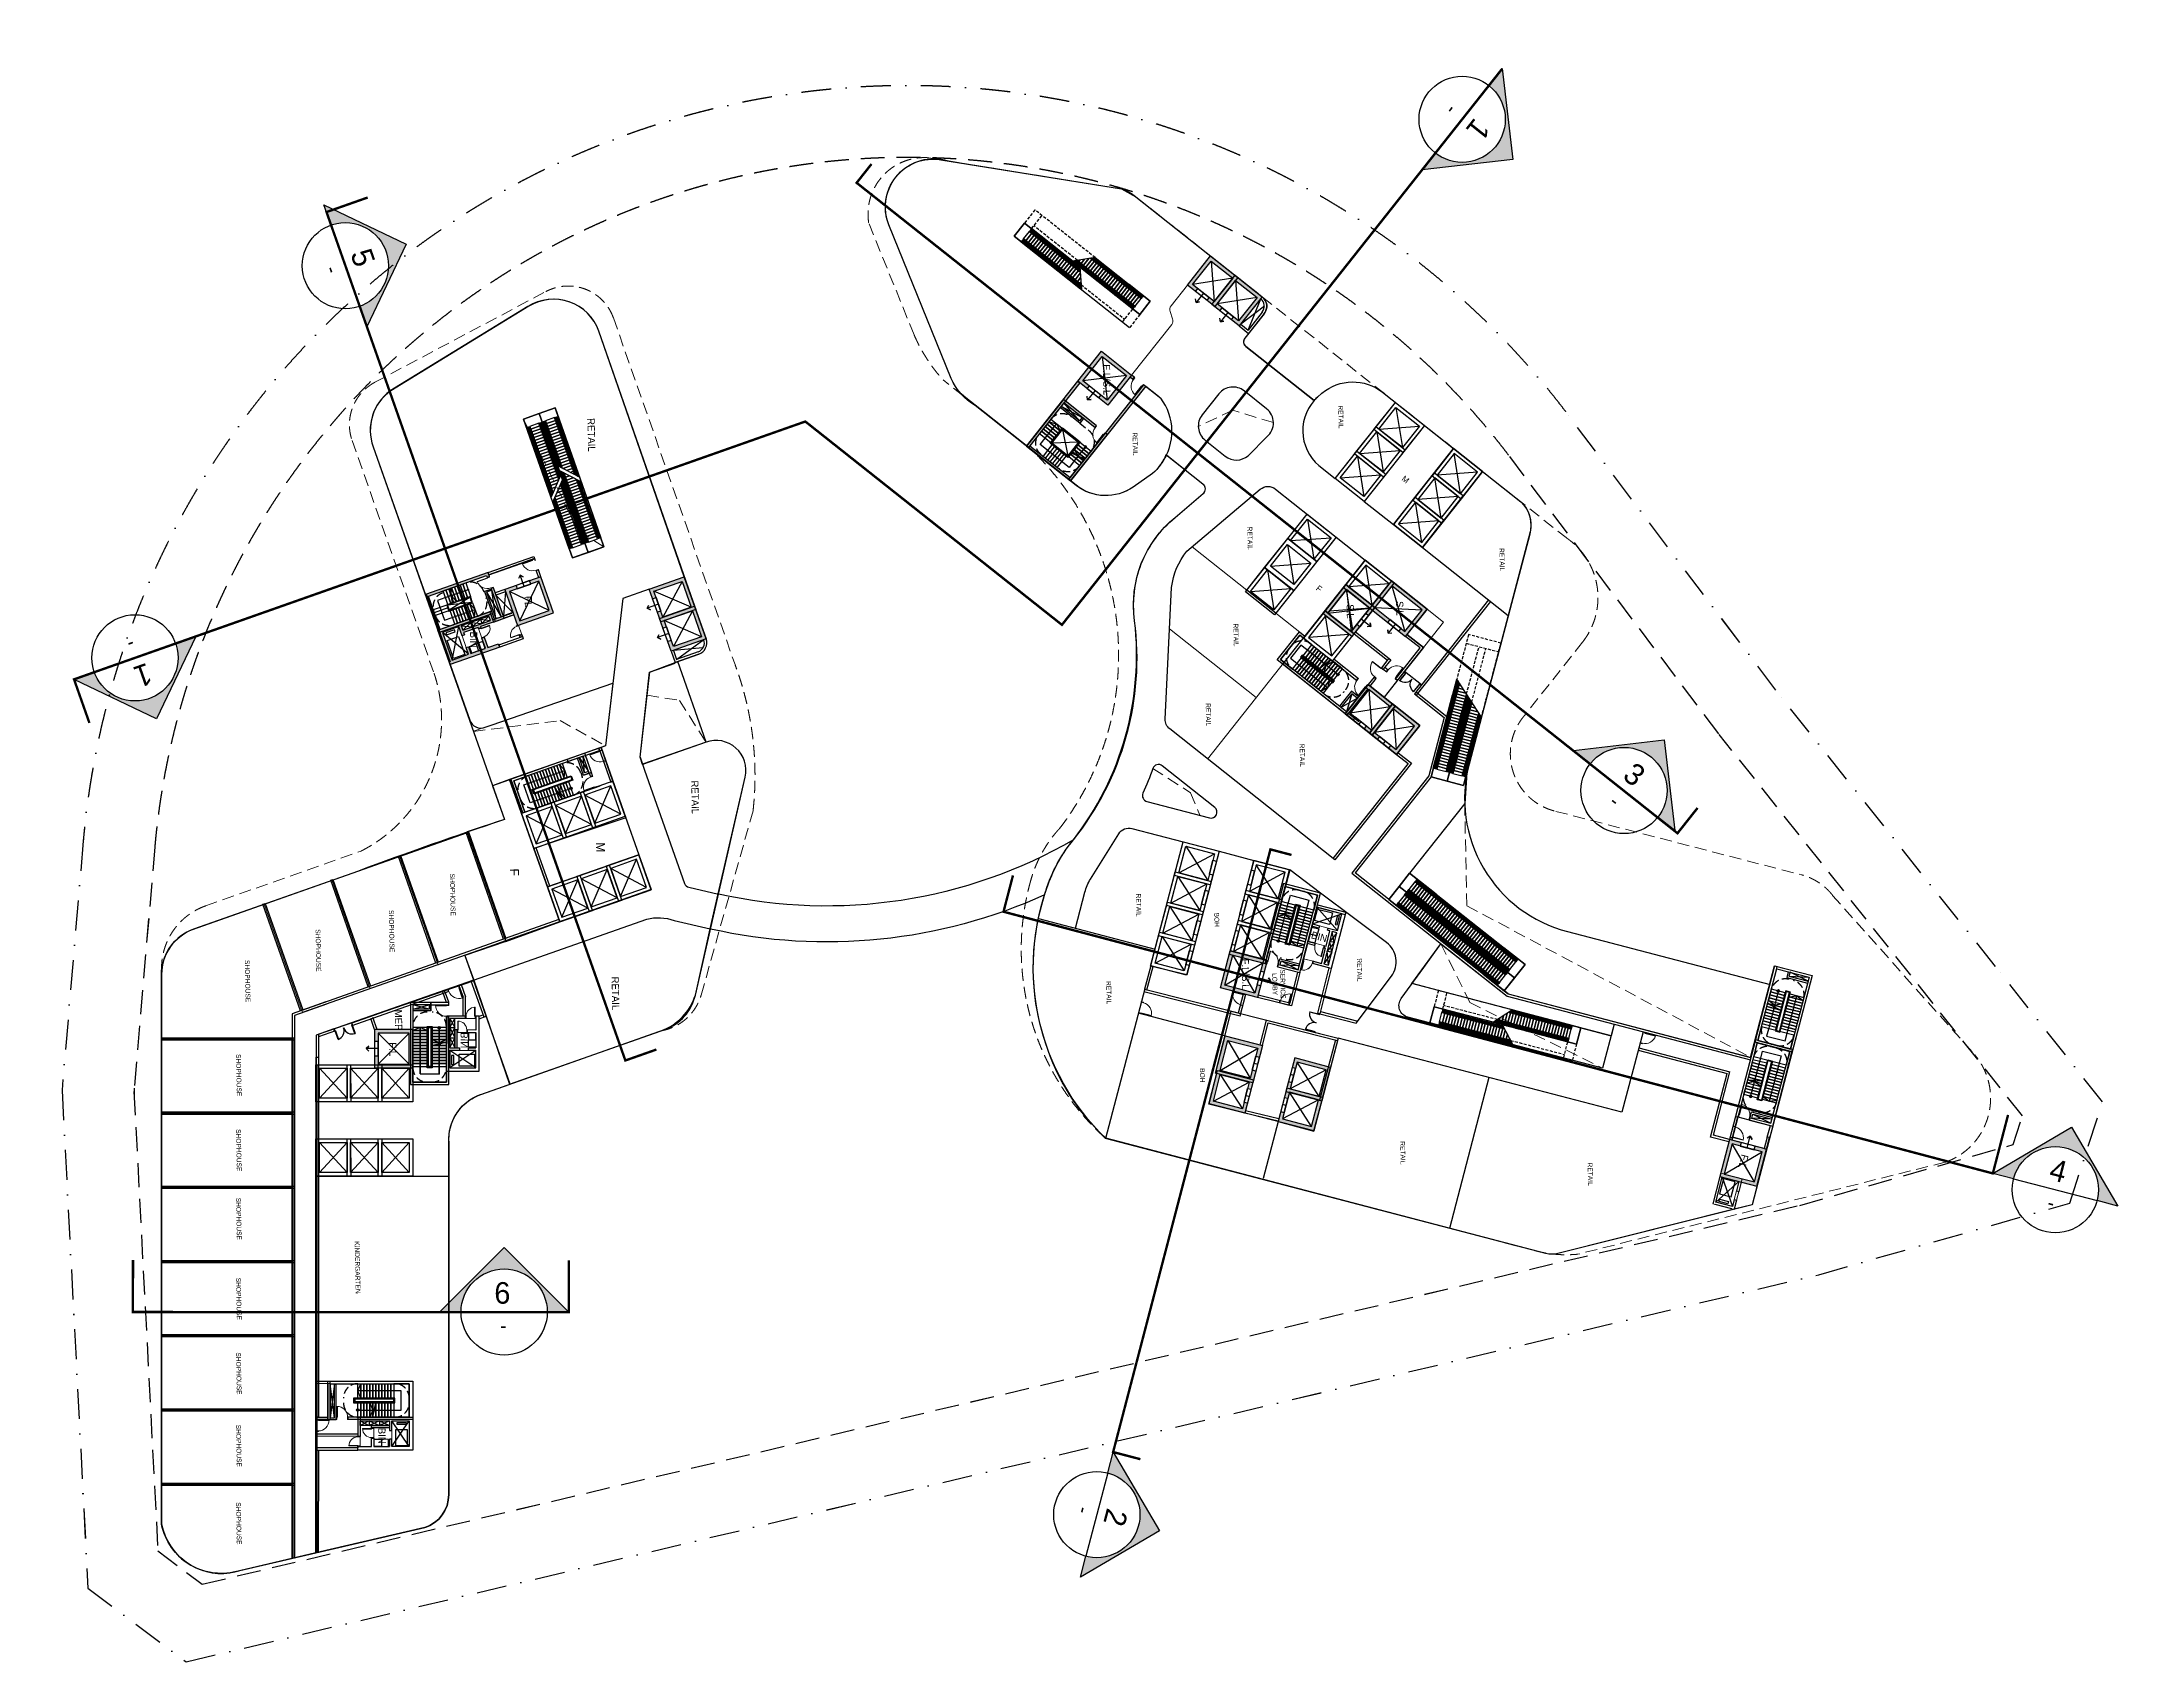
# Model space of a CAD drawing. Header units: millimetres. Extents: x 573003 to 1294762, y -9906 to 413061.
# Drawn here: x 601838 to 776716, y 277529 to 413061 of the extents above; entities that cross this region are included whole.
import ezdxf
from ezdxf.enums import TextEntityAlignment as Align
from ezdxf.xclip import XClip

# ---------------------------------------------------------------- set-up
doc = ezdxf.new("R2010")
doc.units = ezdxf.units.MM
doc.header["$MEASUREMENT"] = 0
for name, pattern in [('CONTINOUS', [0]), ('DASHDOT', [1, 0.5, -0.25, 0, -0.25]), ('DASHED', [4.5, 3, -1.5]), ('DASHED2', [0.375, 0.25, -0.125]), ('PHANTOM', [12.5, 6.25, -1.25, 1.25, -1.25, 1.25, -1.25]), ('PHANTOM2', [31.75, 15.875, -3.175, 3.175, -3.175, 3.175, -3.175])]:
    doc.linetypes.add(name, pattern=pattern)
for name, color, linetype, lineweight in [('00_duong_QH', 7, 'Continuous', 9), ('220403_HDN_Penthouse Plan$0$A-DOOR', 1, 'Continuous', 9), ('A-DOOR', 1, 'Continuous', 9), ('D-building block', 8, 'Continuous', 13)]:
    doc.layers.add(name, color=color, linetype=linetype, lineweight=lineweight)
for name, color, linetype in [('1DOOR', 1, 'Continuous'), ('220403_HDN_Penthouse Plan$0$A-_FURN----_E-_N', 251, 'Continuous'), ('220403_HDN_Penthouse Plan$0$A-CORE-OTLN', 160, 'Continuous'), ('220403_HDN_Penthouse Plan$0$A-OPNG-SLAB', 1, 'Continuous'), ('A-_ANOT----_H-_N', 8, 'Continuous'), ('A-ANNO-ROOM', 50, 'Continuous'), ('A-ANNO-SYMB-SECT', 50, 'PHANTOM2'), ('A-AREA-NON-PLOT', 4, 'Continuous'), ('A-CORE-OTLN', 160, 'Continuous'), ('A-FLOR-STRS', 1, 'Continuous'), ('A-FLOR-STRS-ARROW', 8, 'Continuous'), ('A-LANDSCAPE', 8, 'Continuous'), ('A-OPNG-SLAB', 1, 'Continuous'), ('A-ROOF-PARAPET', 135, 'Continuous'), ('A-SITE BDRY', 5, 'PHANTOM'), ('A-STRUCT-OTLN', 3, 'Continuous'), ('A-WALL', 11, 'Continuous'), ('A-WALL-PATT', 251, 'Continuous'), ('Site_plot line', 1, 'DASHDOT')]:
    doc.layers.add(name, color=color, linetype=linetype)
doc.styles.add('220126_HDN_HBA typical plan$0$211210_HDN_HBA_TYPICAL PLAN CORE OPT 1$0$HBA-Text', font='GOTHIC.TTF')
doc.styles.add('CENTURY GOTHIC', font='GOTHIC.TTF')
doc.styles.add('HBA-Text', font='GOTHIC.TTF')

# ---------------------------------------------------------------- blocks, each defined once
blk = doc.blocks.new('A-SEC-REF-ARROW')
at = {"layer": 'A-ANNO-SYMB-SECT', "linetype": 'Continuous', "ltscale": 800}
blk.add_hatch(color=256, dxfattribs=at).paths.add_polyline_path([(0, -600, -0.414214), (-600, 0, -0.414214), (0, 600), (0, 900), (-900, 0), (0, -900)])
blk.add_lwpolyline([(0, -600), (0, -900), (-900, 0), (0, 900), (0, 600)], dxfattribs=at)
blk.add_circle((0, 0), 600, dxfattribs=at)
blk = doc.blocks.new('Section Mark 1-150')
at = {"layer": 'A-ANNO-SYMB-SECT', "linetype": 'Continuous'}
blk.add_line((-900, 0), (900, 0), dxfattribs=at)
at = {"layer": 'A-ANNO-SYMB-SECT', "xscale": 1.500000001396984, "yscale": 1.500000001396984, "zscale": 1.500000001396984, "rotation": 270}
blk.add_blockref('A-SEC-REF-ARROW', (0, 0), dxfattribs=at)
at = {"layer": 'A-ANNO-SYMB-SECT', "style": 'HBA-Text'}
for tag, height, p in [('SECTION-NAME', 450, (-38, 400)), ('SECTION-DWG', 300, (-16, -283))]:
    blk.add_attdef(tag, text='', height=height, dxfattribs=at).set_placement(p, align=Align.MIDDLE)
blk = doc.blocks.new('boundary nsetback')
at = {"layer": 'Site_plot line', "ltscale": 5000}
for p, q in [((2827188, 726711), (2815692, 717998)), ((2835596, 723806), (2827188, 726711)), ((2841141, 702704), (2835596, 723806)), ((2815692, 717998), (2792242, 700107)), ((2870692, 565609), (2841141, 702704)), ((2792242, 700107), (2768625, 683035)), ((2864382, 557536), (2870692, 565609)), ((2801945, 558420), (2822733, 556220)), ((2822733, 556220), (2864382, 557536))]:
    blk.add_line(p, q, dxfattribs=at)
at = {"layer": 'Site_plot line', "linetype": 'DASHED2', "ltscale": 8000}
for p, q in [((2828217, 720007), (2795851, 695313)), ((2830608, 719181), (2828217, 720007)), ((2830608, 719181), (2828217, 720007)), ((2835321, 701244), (2830608, 719181)), ((2864235, 567091), (2835290, 701374)), ((2795788, 695267), (2772146, 678177)), ((2861385, 563444), (2864235, 567091)), ((2802580, 564386), (2822955, 562230)), ((2822955, 562230), (2861385, 563444))]:
    blk.add_line(p, q, dxfattribs=at)
at = {"layer": 'Site_plot line', "ltscale": 5000}
blk.add_arc((2809423, 627182), 69167, 126.14636, 263.7927, dxfattribs=at)
at = {"layer": 'Site_plot line', "linetype": 'DASHED2', "ltscale": 8000}
for centre, radius, start, end in [((2809423, 627182), 63167, 126.15275, 263.78897), ((2823103, 566237), 4000, 263.95876, 271.81026)]:
    blk.add_arc(centre, radius, start, end, dxfattribs=at)
blk = doc.blocks.new('erwerwerwett')
at = {"layer": 'A-CORE-OTLN'}
for p, q in [((-68149, -57549), (-66846, -55902, 0)), ((-66062, -56523), (-66846, -55902)), ((-67993, -57673), (-66813, -56183, 0)), ((-66186, -56680), (-66813, -56183)), ((-66689, -56027, 0), (-66689, -56027, 0))]:
    blk.add_line(p, q, dxfattribs=at)
for radius in [1000, 800]:
    blk.add_arc((-67365, -58170), radius, 141.6232, 231.62325, dxfattribs=at)
at = {"layer": 'A-OPNG-SLAB'}
for p, q in [((-68165, -58170), (-66186, -56680)), ((-66813, -56183, 0), (-67862, -58797))]:
    blk.add_line(p, q, dxfattribs=at)
blk = doc.blocks.new('srewrwtett')
at = {"layer": 'A-FLOR-STRS', "color": 8}
for p, q in [((-70248, 37945), (-70559, 35921)), ((-69917, 38205), (-70228, 36180)), ((-67876, 36247), (-69917, 36424)), ((-67546, 36507), (-69587, 36684))]:
    blk.add_line(p, q, dxfattribs=at)
for points in [[(-67613, 40014), (-65396, 41755), (-64532, 40654), (-66748, 38913)], [(-66748, 38913), (-64532, 40654), (-65396, 41755), (-67613, 40014)], [(-67613, 40014), (-66025, 41261), (-65964, 41182), (-67551, 39936)], [(-67551, 39936), (-65964, 41182), (-65902, 41104), (-67489, 39857)], [(-67489, 39857), (-65902, 41104), (-65840, 41025), (-67428, 39778)], [(-66688, 40741), (-67205, 40335), (-66340, 39234), (-65922, 39562)], [(-66933, 39149), (-65346, 40396), (-65284, 40317), (-66872, 39071)], [(-66872, 39071), (-65284, 40317), (-65223, 40239), (-66810, 38992)], [(-66810, 38992), (-65223, 40239), (-65161, 40160), (-66748, 38913)], [(-66748, 38913), (-64532, 40654), (-63667, 39553), (-65883, 37812)], [(-65883, 37812), (-63667, 39553), (-64532, 40654), (-66748, 38913)], [(-66602, 40427), (-66627, 40407), (-66133, 39778), (-66108, 39798)], [(-65950, 39921), (-65936, 39933), (-66430, 40562), (-66444, 40550)], [(-66748, 38913), (-74205, 33057), (-75070, 34158), (-67613, 40014)], [(-75070, 34158), (-69502, 38531)], [(-70270, 37801), (-74418, 34543), (-74480, 34622), (-67613, 40014)], [(-65883, 37812), (-73341, 31956), (-74205, 33057), (-66748, 38913)], [(-66748, 38913), (-73615, 33520), (-73677, 33599), (-70537, 36065)], [(-69772, 36412), (-73554, 33442), (-73615, 33520), (-66748, 38913)], [(-66810, 38992), (-70206, 36325)], [(-70206, 36325), (-66810, 38992)], [(-70184, 36470), (-66872, 39071)], [(-66872, 39071), (-70184, 36470)], [(-70161, 36614), (-66933, 39149)], [(-67428, 39778), (-69983, 37771)], [(-67489, 39857), (-69961, 37916)], [(-69961, 37916), (-67489, 39857)], [(-69939, 38061), (-67551, 39936)], [(-67551, 39936), (-69939, 38061)], [(-69441, 36672), (-66686, 38835)], [(-66686, 38835), (-69441, 36672)], [(-66625, 38756), (-69295, 36659)], [(-69295, 36659), (-66625, 38756)], [(-66563, 38677), (-69149, 36646)], [(-67428, 39778), (-67610, 39635), (-67116, 39006), (-66933, 39149)], [(-66933, 39149), (-66722, 39315), (-67216, 39944), (-67428, 39778)], [(-66748, 38913), (-65161, 40160), (-65099, 40081), (-66686, 38835)], [(-66563, 38677), (-66745, 38534), (-66251, 37905), (-66069, 38048)], [(-66686, 38835), (-65099, 40081), (-65037, 40003), (-66625, 38756)], [(-66625, 38756), (-65037, 40003), (-64975, 39924), (-66563, 38677)], [(-66069, 38048), (-65858, 38214), (-66352, 38843), (-66563, 38677)], [(-65823, 39640), (-66340, 39234), (-65476, 38132), (-65058, 38461)], [(-66069, 38048), (-64481, 39295), (-64420, 39216), (-66007, 37970)], [(-66007, 37970), (-64420, 39216), (-64358, 39138), (-65945, 37891)], [(-65945, 37891), (-64358, 39138), (-64296, 39059), (-65883, 37812)], [(-65737, 39326), (-65762, 39306), (-65268, 38677), (-65243, 38697)], [(-65086, 38820), (-65071, 38832), (-65565, 39461), (-65580, 39449)], [(-70292, 37656), (-74356, 34464), (-74418, 34543), (-70270, 37801)], [(-70314, 37511), (-74295, 34386), (-74356, 34464), (-70292, 37656)], [(-74205, 33057), (-68637, 37430)], [(-65883, 37812), (-72751, 32419), (-72812, 32498), (-68022, 36260)], [(-70483, 36413), (-70952, 37010), (-71149, 36856), (-70655, 36227), (-70492, 36354)], [(-70431, 36752), (-70756, 37165), (-70952, 37010), (-70483, 36413)], [(-70379, 37090), (-70559, 37319), (-70756, 37165), (-70431, 36752)], [(-70327, 37429), (-70362, 37474), (-70559, 37319), (-70379, 37090)], [(-70314, 37511), (-70362, 37474), (-70327, 37429)], [(-70161, 36614), (-70065, 36690), (-70136, 36780)], [(-70136, 36780), (-70065, 36690), (-69868, 36845), (-70084, 37119)], [(-70084, 37119), (-69868, 36845), (-69672, 36999), (-70032, 37457)], [(-70032, 37457), (-69672, 36999), (-69475, 37153), (-69969, 37783), (-69983, 37771)], [(-68730, 36610), (-68908, 36836), (-69104, 36681), (-69072, 36640)], [(-68389, 36580), (-68711, 36990), (-68908, 36836), (-68730, 36610)], [(-68048, 36551), (-68515, 37145), (-68711, 36990), (-68389, 36580)], [(-67983, 36545), (-67824, 36670), (-68318, 37299), (-68515, 37145), (-68048, 36551)], [(-67983, 36545), (-66069, 38048)], [(-67837, 36532), (-66007, 37970)], [(-66007, 37970), (-67837, 36532)], [(-65945, 37891), (-67691, 36520)], [(-67691, 36520), (-65945, 37891)], [(-70515, 36210), (-73739, 33678), (-73801, 33756), (-70492, 36354)], [(-70537, 36065), (-73677, 33599), (-73739, 33678), (-70515, 36210)], [(-69626, 36399), (-73492, 33363), (-73554, 33442), (-69772, 36412)], [(-69480, 36386), (-73430, 33285), (-73492, 33363), (-69626, 36399)], [(-68168, 36272), (-72874, 32577), (-72936, 32655), (-68314, 36285)], [(-68022, 36260), (-72812, 32498), (-72874, 32577), (-68168, 36272)], [(-69480, 36386), (-69498, 36373), (-69004, 35743), (-68807, 35898), (-69169, 36359)], [(-69169, 36359), (-68807, 35898), (-68610, 36052), (-68828, 36330)], [(-69072, 36640), (-69104, 36681), (-69149, 36646)], [(-68828, 36330), (-68610, 36052), (-68414, 36207), (-68487, 36300)], [(-68487, 36300), (-68414, 36207), (-68314, 36285)]]:
    blk.add_lwpolyline(points, dxfattribs=at)
for points in [[(-66526, 39469), (-66329, 39624), (-66823, 40253), (-67020, 40099)], [(-66329, 39624), (-66133, 39778), (-66627, 40407), (-66823, 40253)], [(-65936, 39933), (-65739, 40087), (-66233, 40716), (-66430, 40562)], [(-65739, 40087), (-65543, 40241), (-66037, 40871), (-66233, 40716)], [(-65543, 40241), (-65346, 40396), (-65840, 41025), (-66037, 40871)], [(-68689, 37771), (-68492, 37925), (-68986, 38555), (-69183, 38400)], [(-68492, 37925), (-68295, 38080), (-68789, 38709), (-68986, 38555)], [(-68295, 38080), (-68099, 38234), (-68593, 38863), (-68789, 38709)], [(-68099, 38234), (-67902, 38389), (-68396, 39018), (-68593, 38863)], [(-67902, 38389), (-67705, 38543), (-68200, 39172), (-68396, 39018)], [(-67705, 38543), (-67509, 38697), (-68003, 39327), (-68200, 39172)], [(-67509, 38697), (-67312, 38852), (-67806, 39481), (-68003, 39327)], [(-67312, 38852), (-67116, 39006), (-67610, 39635), (-67806, 39481)], [(-67116, 39006), (-66919, 39161), (-67413, 39790), (-67610, 39635)], [(-66722, 39315), (-66526, 39469), (-67020, 40099), (-67216, 39944)], [(-66448, 37751), (-66251, 37905), (-66745, 38534), (-66942, 38380)], [(-66251, 37905), (-66054, 38060), (-66548, 38689), (-66745, 38534)], [(-65858, 38214), (-65661, 38368), (-66155, 38998), (-66352, 38843)], [(-65661, 38368), (-65464, 38523), (-65959, 39152), (-66155, 38998)], [(-65464, 38523), (-65268, 38677), (-65762, 39306), (-65959, 39152)], [(-65071, 38832), (-64875, 38986), (-65369, 39615), (-65565, 39461)], [(-64875, 38986), (-64678, 39140), (-65172, 39770), (-65369, 39615)], [(-64678, 39140), (-64481, 39295), (-64975, 39924), (-65172, 39770)], [(-70851, 36073), (-70655, 36227), (-71149, 36856), (-71345, 36702)], [(-69475, 37153), (-69278, 37308), (-69772, 37937), (-69969, 37783)], [(-69278, 37308), (-69082, 37462), (-69576, 38091), (-69772, 37937)], [(-69082, 37462), (-68885, 37617), (-69379, 38246), (-69576, 38091)], [(-68885, 37617), (-68689, 37771), (-69183, 38400), (-69379, 38246)], [(-67824, 36670), (-67627, 36824), (-68121, 37453), (-68318, 37299)], [(-67627, 36824), (-67431, 36979), (-67925, 37608), (-68121, 37453)], [(-67431, 36979), (-67234, 37133), (-67728, 37762), (-67925, 37608)], [(-67234, 37133), (-67037, 37288), (-67531, 37917), (-67728, 37762)], [(-67037, 37288), (-66841, 37442), (-67335, 38071), (-67531, 37917)], [(-66841, 37442), (-66644, 37596), (-67138, 38226), (-67335, 38071)], [(-66644, 37596), (-66448, 37751), (-66942, 38380), (-67138, 38226)], [(-74205, 33057), (-72436, 34447), (-73300, 35548), (-75070, 34158)], [(-73211, 34220), (-73014, 34374), (-73508, 35003), (-73705, 34849)], [(-73014, 34374), (-72818, 34528), (-73312, 35158), (-73508, 35003)], [(-72818, 34528), (-72621, 34683), (-73115, 35312), (-73312, 35158)], [(-72621, 34683), (-72424, 34837), (-72918, 35466), (-73115, 35312)], [(-72424, 34837), (-72228, 34992), (-72722, 35621), (-72918, 35466)], [(-72228, 34992), (-72031, 35146), (-72525, 35775), (-72722, 35621)], [(-72031, 35146), (-71834, 35300), (-72329, 35930), (-72525, 35775)], [(-71834, 35300), (-71638, 35455), (-72132, 36084), (-72329, 35930)], [(-71638, 35455), (-71441, 35609), (-71935, 36238), (-72132, 36084)], [(-71441, 35609), (-71245, 35764), (-71739, 36393), (-71935, 36238)], [(-71245, 35764), (-71048, 35918), (-71542, 36547), (-71739, 36393)], [(-71048, 35918), (-70851, 36073), (-71345, 36702), (-71542, 36547)], [(-70970, 34199), (-70773, 34354), (-71267, 34983), (-71464, 34829)], [(-70773, 34354), (-70577, 34508), (-71071, 35137), (-71267, 34983)], [(-70577, 34508), (-70380, 34663), (-70874, 35292), (-71071, 35137)], [(-70380, 34663), (-70183, 34817), (-70677, 35446), (-70874, 35292)], [(-70183, 34817), (-69987, 34971), (-70481, 35601), (-70677, 35446)], [(-69987, 34971), (-69790, 35126), (-70284, 35755), (-70481, 35601)], [(-69790, 35126), (-69593, 35280), (-70088, 35909), (-70284, 35755)], [(-69593, 35280), (-69397, 35435), (-69891, 36064), (-70088, 35909)], [(-69397, 35435), (-69200, 35589), (-69694, 36218), (-69891, 36064)], [(-69200, 35589), (-69004, 35743), (-69498, 36373), (-69694, 36218)], [(-73801, 33756), (-73604, 33911), (-74098, 34540), (-74295, 34386)], [(-73341, 31956), (-71571, 33346), (-72436, 34447), (-74205, 33057)], [(-73604, 33911), (-73407, 34065), (-73901, 34694), (-74098, 34540)], [(-73407, 34065), (-73211, 34220), (-73705, 34849), (-73901, 34694)], [(-72936, 32655), (-72739, 32810), (-73233, 33439), (-73430, 33285)], [(-72739, 32810), (-72543, 32964), (-73037, 33593), (-73233, 33439)], [(-72543, 32964), (-72346, 33119), (-72840, 33748), (-73037, 33593)], [(-72346, 33119), (-72149, 33273), (-72644, 33902), (-72840, 33748)], [(-72149, 33273), (-71953, 33427), (-72447, 34057), (-72644, 33902)], [(-71953, 33427), (-71756, 33582), (-72250, 34211), (-72447, 34057)], [(-71756, 33582), (-71560, 33736), (-72054, 34365), (-72250, 34211)], [(-71560, 33736), (-71363, 33891), (-71857, 34520), (-72054, 34365)], [(-71363, 33891), (-71166, 34045), (-71660, 34674), (-71857, 34520)], [(-71166, 34045), (-70970, 34199), (-71464, 34829), (-71660, 34674)]]:
    blk.add_lwpolyline(points, close=True, dxfattribs=at)
at = {"layer": 'D-building block', "linetype": 'CONTINOUS', "ltscale": 10000}
blk.add_line((-74941, 33994), (-73340, 31956), dxfattribs=at)
blk = doc.blocks.new('werwerewr')
at = {"layer": 'A-CORE-OTLN'}
for points in [[(14259, -16920), (13373, -19682), (16325, -20629), (17211, -17867)], [(14453, -17298), (13750, -19488), (16131, -20251), (16833, -18061)]]:
    blk.add_lwpolyline(points, close=True, dxfattribs=at)
at = {"layer": 'A-OPNG-SLAB'}
for points in [[(16131, -20251), (14453, -17298)], [(16833, -18061), (13750, -19488)]]:
    blk.add_lwpolyline(points, dxfattribs=at)
blk = doc.blocks.new('210204_1m door')
for points in [[(0, 0), (50, 0), (50, 200), (0, 200)], [(50, 200), (50, 1100), (90, 1100), (90, 200)], [(950, 0), (1000, 0), (1000, 200), (950, 200)]]:
    blk.add_lwpolyline(points, close=True)
at = {"color": 8}
blk.add_arc((50, 200), 900, 0, 90, dxfattribs=at)
blk = doc.blocks.new('qeeweeee4')
at = {"layer": 'A-CORE-OTLN'}
for points in [[(19328, -44475), (17574, -46785), (15105, -44911), (16858, -42601)], [(18907, -44533), (17517, -46365), (15525, -44853), (16916, -43021)]]:
    blk.add_lwpolyline(points, close=True, dxfattribs=at)
at = {"layer": 'A-OPNG-SLAB'}
for points in [[(16916, -43021), (17517, -46365)], [(15525, -44853), (18907, -44533)]]:
    blk.add_lwpolyline(points, dxfattribs=at)
blk = doc.blocks.new('lift 1')
at = {"layer": 'A-WALL-PATT'}
h = blk.add_hatch(color=256, dxfattribs=at)
h.dxf.hatch_style = 1
h.paths.add_polyline_path([(11772526, 135756), (11772526, 132856), (11775626, 132856), (11775626, 135756)])
h.paths.add_polyline_path([(11772826, 135456), (11772826, 133156), (11775326, 133156), (11775326, 135456)], flags=16)
h.paths.add_polyline_path([(11772526, 134906), (11772526, 133706), (11772826, 133706), (11772826, 134906)], flags=17)
at = {"layer": 'A-_ANOT----_H-_N'}
blk.add_lwpolyline([(11772826, 134306), (11771826, 134306), (11772038, 134518), (11771826, 134306), (11772038, 134094)], dxfattribs=at)
at = {"layer": 'A-CORE-OTLN'}
for points in [[(11772526, 135756), (11772526, 132856), (11775626, 132856), (11775626, 135756)], [(11772526, 134906), (11772526, 133706), (11772826, 133706), (11772826, 134906)], [(11772826, 135456), (11772826, 133156), (11775326, 133156), (11775326, 135456)]]:
    blk.add_lwpolyline(points, close=True, dxfattribs=at)
at = {"layer": 'A-OPNG-SLAB'}
for points in [[(11775326, 135456), (11772826, 133156)], [(11775326, 133156), (11772826, 135456)]]:
    blk.add_lwpolyline(points, dxfattribs=at)
blk = doc.blocks.new('Fire lift')
at = {"layer": 'A-WALL-PATT'}
h = blk.add_hatch(color=256, dxfattribs=at)
h.dxf.hatch_style = 1
h.paths.add_polyline_path([(-3200, 3200), (0, 3200), (0, 0), (-3200, 0)])
h.paths.add_polyline_path([(-2900, 2900), (-300, 2900), (-300, 300), (-2900, 300)], flags=16)
h.paths.add_polyline_path([(-2200, 3200), (-1000, 3200), (-1000, 2900), (-2200, 2900)], flags=17)
at = {"layer": 'A-_ANOT----_H-_N'}
blk.add_lwpolyline([(-1600, 2900), (-1600, 3900), (-1812, 3688), (-1600, 3900), (-1388, 3688)], dxfattribs=at)
at = {"layer": 'A-CORE-OTLN'}
for points in [[(-3200, 3200), (0, 3200), (0, 0), (-3200, 0)], [(-2900, 2900), (-300, 2900), (-300, 300), (-2900, 300)], [(-2200, 3200), (-1000, 3200), (-1000, 2900), (-2200, 2900)]]:
    blk.add_lwpolyline(points, close=True, dxfattribs=at)
at = {"layer": 'A-OPNG-SLAB'}
for points in [[(-2900, 300), (-300, 2900)], [(-300, 300), (-2900, 2900)]]:
    blk.add_lwpolyline(points, dxfattribs=at)
blk = doc.blocks.new('220403_HDN_Penthouse Plan$0$220126_HDN_HBA typical plan$0$211210_HDN_HBA_TYPICAL PLAN CORE OPT 1$0$211207_850 door')
for points in [[(-800, 0), (-850, 0), (-850, 200), (-800, 200)], [(-50, 200), (-50, 950), (-90, 950), (-90, 200)], [(0, 0), (-50, 0), (-50, 200), (0, 200)]]:
    blk.add_lwpolyline(points, close=True)
blk.add_lwpolyline([(0, 0), (-850, 0)])
at = {"color": 8}
blk.add_arc((-50, 200), 750, 90, 180, dxfattribs=at)
blk = doc.blocks.new('eqweqweqw')
at = {"layer": 'A-WALL-PATT'}
h = blk.add_hatch(color=256, dxfattribs=at)
h.dxf.hatch_style = 1
h.paths.add_polyline_path([(-7759, -7001), (-8059, -7001), (-8059, -7951), (-8959, -7951), (-8959, -8151), (-8059, -8151), (-8059, -9451), (-8659, -9451), (-8659, -9651), (-8059, -9651), (-8059, -11101), (-10509, -11101), (-10509, -9651), (-9699, -9651), (-9699, -9451), (-9909, -9451), (-9909, -8151), (-9809, -8151), (-9809, -7951), (-9909, -7951), (-9909, -7001), (-9909, -6802), (-10809, -6801), (-10809, -11401), (-7759, -11401)])
h.paths.add_polyline_path([(-10109, -9451), (-10509, -9451), (-10509, -7001), (-10109, -7001)], flags=16)
at = {"layer": '220403_HDN_Penthouse Plan$0$A-_FURN----_E-_N', "elevation": 0}
for points in [[(-8059, -8775), (-8059, -8175), (-8659, -8175), (-8659, -8775)], [(-8059, -8775), (-8059, -9375), (-8659, -9375), (-8659, -8775)]]:
    blk.add_lwpolyline(points, close=True, dxfattribs=at)
at = {"layer": '220403_HDN_Penthouse Plan$0$A-CORE-OTLN'}
for p, q in [((-10109, -6802, 0), (-10109, -5102, 0)), ((-9909, -6802, 0), (-9909, -5102, 0)), ((-7960, -4910, 0), (-7759, -4910, 0)), ((-8059, -7951, 0), (-8059, -7001, 0)), ((-8059, -7001, 0), (-7759, -7001, 0))]:
    blk.add_line(p, q, dxfattribs=at)
at = {"layer": '220403_HDN_Penthouse Plan$0$A-CORE-OTLN', "elevation": 0}
blk.add_lwpolyline([(-8114, -5110), (-8114, -4910), (-7960, -4910), (-7960, -5110)], close=True, dxfattribs=at)
for points in [[(-7759, -7001), (-7759, -7001), (-7759, -11401), (-10809, -11401), (-10809, -6801), (-9909, -6802), (-9909, -7001), (-9909, -7001), (-9909, -7951), (-9809, -7951), (-9809, -8151), (-9909, -8151), (-9909, -9451)], [(-10509, -7001), (-10509, -9451), (-10109, -9451), (-10109, -7001), (-10509, -7001)], [(-8059, -9451), (-8059, -8151), (-8959, -8151), (-8959, -7951), (-8059, -7951), (-8059, -7951)], [(-9909, -9451), (-9699, -9451), (-9699, -9651), (-10509, -9651), (-10509, -11101), (-8059, -11101)], [(-8059, -9651), (-8659, -9651), (-8659, -9451), (-8059, -9451)], [(-8059, -11101), (-8059, -9651)]]:
    blk.add_lwpolyline(points, dxfattribs=at)
at = {"layer": '220403_HDN_Penthouse Plan$0$A-CORE-OTLN', "color": 8, "elevation": 0}
for points in [[(-10199, -10846), (-10199, -10087), (-10378, -10087), (-10378, -10846)], [(-9746, -10964), (-9746, -9964), (-8146, -9964), (-8146, -10964)]]:
    blk.add_lwpolyline(points, close=True, dxfattribs=at)
at = {"layer": '220403_HDN_Penthouse Plan$0$A-DOOR'}
blk.add_line((-9699, -9651, 0), (-8659, -9651, 0), dxfattribs=at)
at = {"layer": '220403_HDN_Penthouse Plan$0$A-OPNG-SLAB'}
for p, q in [((-10509, -7751, 0), (-10109, -7001, 0)), ((-10509, -7001, 0), (-10109, -7750, 0)), ((-10509, -8601, 0), (-10109, -7750, 0)), ((-10509, -7750, 0), (-10109, -8600, 0)), ((-10509, -9451, 0), (-10109, -8600, 0)), ((-10509, -8600, 0), (-10109, -9450, 0))]:
    blk.add_line(p, q, dxfattribs=at)
at = {"layer": '220403_HDN_Penthouse Plan$0$A-OPNG-SLAB', "elevation": 0}
for points in [[(-10509, -7750), (-10109, -7750)], [(-10509, -8600), (-10109, -8600)], [(-8059, -11101), (-10509, -9651)], [(-8059, -9651), (-10509, -11101)]]:
    blk.add_lwpolyline(points, dxfattribs=at)
at = {"layer": 'A-CORE-OTLN', "elevation": 0}
blk.add_lwpolyline([(-7959, -7001), (-7960, -4910), (-7759, -4910), (-7759, -7001), (-7959, -7001)], dxfattribs=at)
at = {"layer": '220403_HDN_Penthouse Plan$0$A-DOOR'}
for p, xscale, rotation in [((-8114, -4910, 0), -0.9999999999999992, 179.9999958592833), ((-9809, -8151, 0), -1, 359.9999990320248)]:
    blk.add_blockref('220403_HDN_Penthouse Plan$0$220126_HDN_HBA typical plan$0$211210_HDN_HBA_TYPICAL PLAN CORE OPT 1$0$211207_850 door', p, dxfattribs=dict(at, xscale=xscale, rotation=rotation))
at = {"layer": 'A-ANNO-ROOM', "insert": (-8974, -8560, 0), "char_height": 600, "attachment_point": 2, "rotation": 341, "style": '220126_HDN_HBA typical plan$0$211210_HDN_HBA_TYPICAL PLAN CORE OPT 1$0$HBA-Text'}
blk.add_mtext_dynamic_manual_height_columns('BIN', width=1543.66, gutter_width=6.25, heights=[0], dxfattribs=at)
blk = doc.blocks.new('Fire Lift - SC')
at = {"layer": 'A-FLOR-STRS-ARROW'}
h = blk.add_hatch(color=256, dxfattribs=at)
edge = h.paths.add_edge_path(flags=0)
edge.add_arc((-334, 3574), 100, -701.78447, -341.78447, ccw=False)
at = {"layer": 'A-WALL-PATT'}
h = blk.add_hatch(color=256, dxfattribs=at)
h.dxf.hatch_style = 1
h.paths.add_polyline_path([(-247, 5552), (-106, 5123), (2125, 5858), (1984, 6287)], flags=16)
h.paths.add_polyline_path([(2111, 6539), (-454, 5695), (-391, 5503), (-342, 5520), (-154, 4950), (1509, 5498), (2931, 1176), (127, 253), (-1483, 5145), (-1341, 5192), (-1404, 5382), (-1736, 5272), (0, 0), (3184, 1048), (1698, 5560), (2362, 5779)])
at = {"layer": '00_duong_QH', "color": 251, "elevation": 0}
blk.add_lwpolyline([(18, 110), (5669, 1972)], dxfattribs=at)
at = {"layer": '220403_HDN_Penthouse Plan$0$A-CORE-OTLN'}
for p, q in [((-1549, 5334, 0), (-2786, 9084, 0)), ((1655, 7283, 0), (1921, 6477)), ((1845, 7346, 0), (2111, 6539, 0)), ((-295, 6640, 0), (-30, 5834, 0)), ((-105, 6703, 0), (160, 5897, 0)), ((1509, 5498), (2172, 5716, 0))]:
    blk.add_line(p, q, dxfattribs=at)
blk.add_lwpolyline([(-1736, 5272), (-3004, 9117), (-2817, 9178), (-1549, 5334)], close=True, dxfattribs=at)
at = {"layer": '220403_HDN_Penthouse Plan$0$A-CORE-OTLN', "elevation": 0}
blk.add_lwpolyline([(-1297, 9679), (-1867, 9490), (-1804, 9301), (-1234, 9489)], close=True, dxfattribs=at)
at = {"layer": 'A-AREA-NON-PLOT', "elevation": 0}
blk.add_lwpolyline([(50, 15), (5701, 1877)], dxfattribs=at)
at = {"layer": 'A-CORE-OTLN'}
blk.add_line((-2879, 9052, 0), (-2876, 9053, 0), dxfattribs=at)
blk.add_lwpolyline([(2111, 6539), (-454, 5695), (-391, 5503), (-342, 5520), (-154, 4950), (1509, 5498), (2931, 1176), (127, 253), (-1483, 5145), (-1341, 5192), (-1404, 5382), (-1736, 5272), (0, 0), (3184, 1048), (1698, 5560), (2362, 5779)], close=True, dxfattribs=at)
at = {"layer": 'A-CORE-OTLN', "elevation": 0}
blk.add_lwpolyline([(-247, 5552), (-106, 5123), (2125, 5858), (1984, 6287), (-247, 5552)], dxfattribs=at)
at = {"layer": 'A-FLOR-STRS'}
for p, q in [((1655, 7283, 0), (160, 5897, 0)), ((-105, 6703, 0), (1921, 6477, 0)), ((917, 1775, 0), (1292, 635, 0)), ((1154, 1853, 0), (1529, 713, 0)), ((1392, 1931, 0), (1767, 792, 0))]:
    blk.add_line(p, q, dxfattribs=at)
at = {"layer": 'A-FLOR-STRS', "elevation": 0}
for points in [[(2125, 5857), (-247, 5550)], [(-106, 5123), (1984, 6287)]]:
    blk.add_lwpolyline(points, dxfattribs=at)
for points in [[(314, 3525), (-826, 3149), (-904, 3387), (236, 3762)], [(392, 3287), (-748, 2912), (-826, 3149), (314, 3525)], [(1978, 4072), (838, 3697), (760, 3934), (1900, 4309)], [(2056, 3834), (916, 3459), (838, 3697), (1978, 4072)], [(2134, 3597), (995, 3222), (916, 3459), (2056, 3834)], [(2213, 3359), (1073, 2984), (995, 3222), (2134, 3597)], [(470, 3050), (-670, 2675), (-748, 2912), (392, 3287)], [(548, 2812), (-592, 2437), (-670, 2675), (470, 3050)], [(626, 2575), (-514, 2200), (-592, 2437), (548, 2812)], [(704, 2337), (-435, 1962), (-514, 2200), (626, 2575)], [(783, 2100), (-357, 1725), (-435, 1962), (704, 2337)], [(861, 1862), (-279, 1487), (-357, 1725), (783, 2100)], [(2291, 3122), (1151, 2747), (1073, 2984), (2213, 3359)], [(2369, 2884), (1229, 2509), (1151, 2747), (2291, 3122)], [(2447, 2647), (1307, 2272), (1229, 2509), (2369, 2884)], [(2525, 2410), (1385, 2034), (1307, 2272), (2447, 2647)]]:
    blk.add_lwpolyline(points, close=True, dxfattribs=at)
at = {"layer": 'A-FLOR-STRS-ARROW', "elevation": 0}
for points in [[(-334, 3574), (306, 1627), (510, 1010), (2174, 1557), (1330, 4122)], [(1978, 4072), (1330, 4122), (838, 3697)], [(627, 2575), (135, 2150), (-513, 2200)], [(-474, 2079), (62, 2140), (127, 2020), (144, 2279), (206, 2156), (744, 2217)]]:
    blk.add_lwpolyline(points, dxfattribs=at)
at = {"layer": 'A-FLOR-STRS-ARROW', "linetype": 'DASHED', "ltscale": 200}
for centre, radius, start, end in [((237, 3760, 0), 1202, 108.25228, 195.74272), ((760, 3932, 0), 1202, 20.68919, 108.17962), ((1417, 1939, 0), 1200, 288.21553, 18.21553), ((1034, 1814, 0), 1200, 198.21553, 288.21553)]:
    blk.add_arc(centre, radius, start, end, dxfattribs=at)
at = {"layer": 'A-LANDSCAPE'}
for p, q in [((299, 3730, 0), (1353, 1971, 0)), ((728, 3871, 0), (924, 1830, 0))]:
    blk.add_line(p, q, dxfattribs=at)
at = {"layer": 'A-ROOF-PARAPET', "elevation": 0}
for points in [[(760, 3934), (236, 3762), (892, 1767), (1417, 1939)], [(728, 3871), (299, 3730), (924, 1830), (1353, 1971)]]:
    blk.add_lwpolyline(points, close=True, dxfattribs=at)
at = {"layer": 'A-WALL'}
for p, q in [((-2910, 9147, 0), (-2671, 9226, 0)), ((5701, 1877, 0), (5891, 1940, 0))]:
    blk.add_line(p, q, dxfattribs=at)
at = {"layer": 'A-DOOR'}
for p, xscale, rotation in [((-2817, 9178, 0), -0.9999999999999998, 198.2323120252975), ((-1403, 5381, 0), -1, 198.2155293953571)]:
    blk.add_blockref('210204_1m door', p, dxfattribs=dict(at, xscale=xscale, rotation=rotation))
at = {"layer": 'A-LANDSCAPE', "xscale": -1, "rotation": 108.2426667888684}
blk.add_blockref('Fire lift', (2744, 7642, 0), dxfattribs=at)
at = {"layer": 'A-WALL', "rotation": 18.24266906136986}
blk.add_blockref('eqweqweqw', (9691, 15199, 0), dxfattribs=at)
at = {"layer": 'A-ANNO-ROOM', "insert": (764, 8892, 0), "char_height": 600, "attachment_point": 2, "style": '220126_HDN_HBA typical plan$0$211210_HDN_HBA_TYPICAL PLAN CORE OPT 1$0$HBA-Text'}
blk.add_mtext_dynamic_manual_height_columns('{\\C2;FL}', width=2474.58, gutter_width=6.25, heights=[0], dxfattribs=at)
blk = doc.blocks.new('P150')
for points in [[(-1.6, 0), (-1.55, 0), (-1.55, 0.1), (-1.6, 0.1)], [(-1.53, 0.1), (-1.55, 0.1), (-1.55, 0.85), (-1.53, 0.85)], [(-0.05, 0.1), (-0.07, 0.1), (-0.07, 0.85), (-0.05, 0.85)], [(-0.05, 0), (0, 0), (0, 0.1), (-0.05, 0.1)]]:
    blk.add_lwpolyline(points, close=True)
for centre, start, end in [((-1.55, 0.1), 0, 90), ((-0.05, 0.1), 90, 180)]:
    blk.add_arc(centre, 0.75, start, end)
blk = doc.blocks.new('Bin room')
at = {"layer": '220403_HDN_Penthouse Plan$0$A-_FURN----_E-_N', "extrusion": (-1.91701e-05, 1.964e-05, 1), "elevation": 0}
blk.add_lwpolyline([(-2675, -2396), (-3275, -2384), (-3262, -1784), (-2663, -1796)], close=True, dxfattribs=at)
at = {"layer": '220403_HDN_Penthouse Plan$0$A-_FURN----_E-_N', "extrusion": (-1.91701e-05, 1.964e-05, 1)}
blk.add_lwpolyline([(-2676, -2396), (-2076, -2408), (-2064, -1808), (-2663, -1796)], close=True, dxfattribs=at)
at = {"layer": '220403_HDN_Penthouse Plan$0$A-CORE-OTLN', "extrusion": (2.34945e-07, 1.94051e-05, 1)}
for p, q in [((-4632, -1506, 4), (-4600, 58, 4)), ((-4432, -1510, 0), (-4405, -210, 0))]:
    blk.add_line(p, q, dxfattribs=at)
at = {"layer": '220403_HDN_Penthouse Plan$0$A-CORE-OTLN', "extrusion": (-1.91701e-05, 1.964e-05, 1)}
blk.add_line((-351, -2443, 0), (-1801, -2414, 0), dxfattribs=at)
for points in [[(-4600, 58), (0, 0), (-56, -2749), (-4655, -2655), (-4649, -2356), (-4449, -2360), (-3499, -2379), (-3485, -1679), (-3285, -1683), (-3299, -2383), (-2000, -2410)], [(-4405, -210), (-1956, -260), (-1964, -660), (-4413, -610), (-4405, -210)], [(-1969, -860), (-1972, -1010)], [(-1957, -260), (-1963, -560)], [(-1757, -264), (-307, -294)], [(-307, -294), (-351, -2443)]]:
    blk.add_lwpolyline(points, dxfattribs=at)
at = {"layer": '220403_HDN_Penthouse Plan$0$A-CORE-OTLN', "extrusion": (-1.91701e-05, 1.964e-05, 1), "elevation": 0}
blk.add_lwpolyline([(-3468, -829), (-3464, -629), (-1964, -660), (-1968, -860)], close=True, dxfattribs=at)
for points in [[(-1968, -860), (-1972, -1071), (-1772, -1075), (-1756, -264), (-306, -294), (-350, -2443)], [(-1800, -2414), (-1787, -1814), (-1987, -1810), (-2000, -2410)]]:
    blk.add_lwpolyline(points, dxfattribs=at)
at = {"layer": '220403_HDN_Penthouse Plan$0$A-CORE-OTLN', "color": 8, "extrusion": (-1.91701e-05, 1.964e-05, 1), "elevation": 0}
for points in [[(-458, -1054), (-1458, -1034), (-1484, -2333), (-484, -2354)], [(-566, -599), (-1326, -584), (-1322, -404), (-563, -420)]]:
    blk.add_lwpolyline(points, close=True, dxfattribs=at)
at = {"layer": '220403_HDN_Penthouse Plan$0$A-DOOR', "extrusion": (-1.91701e-05, 1.964e-05, 1)}
blk.add_line((-1772, -1075, 0), (-1787, -1814, 0), dxfattribs=at)
at = {"layer": '220403_HDN_Penthouse Plan$0$A-OPNG-SLAB', "extrusion": (-1.91701e-05, 1.964e-05, 1)}
for p, q in [((-3656, -225, 0), (-4413, -610, 0)), ((-4405, -210, 0), (-3664, -625, 0)), ((-2806, -243, 0), (-3665, -625, 0)), ((-3656, -225, 0), (-2815, -643, 0)), ((-1957, -260, 0), (-2815, -643, 0)), ((-2807, -243, 0), (-1964, -660, 0))]:
    blk.add_line(p, q, dxfattribs=at)
for points in [[(-3656, -225), (-3665, -625)], [(-2806, -243), (-2815, -643)]]:
    blk.add_lwpolyline(points, dxfattribs=at)
at = {"layer": '220403_HDN_Penthouse Plan$0$A-OPNG-SLAB', "extrusion": (-1.91701e-05, 1.964e-05, 1), "elevation": 0}
for points in [[(-1800, -2414), (-306, -294)], [(-350, -2443), (-1756, -264)]]:
    blk.add_lwpolyline(points, dxfattribs=at)
at = {"layer": 'A-CORE-OTLN', "extrusion": (-1.91701e-05, 1.964e-05, 1), "elevation": 0}
blk.add_lwpolyline([(-4432, -1510), (-4632, -1506)], dxfattribs=at)
at = {"layer": '220403_HDN_Penthouse Plan$0$A-DOOR', "extrusion": (1.91701e-05, -1.964e-05, -1), "zscale": -1, "rotation": 271.1706234507541}
blk.add_blockref('220403_HDN_Penthouse Plan$0$220126_HDN_HBA typical plan$0$211210_HDN_HBA_TYPICAL PLAN CORE OPT 1$0$211207_850 door', (4449, -2360, 0), dxfattribs=at)
at = {"layer": '220403_HDN_Penthouse Plan$0$A-DOOR', "extrusion": (-1.91701e-05, 1.964e-05, 1), "rotation": 88.82937337647701}
blk.add_blockref('220403_HDN_Penthouse Plan$0$220126_HDN_HBA typical plan$0$211210_HDN_HBA_TYPICAL PLAN CORE OPT 1$0$211207_850 door', (-3268, -833, 0), dxfattribs=at)
at = {"layer": 'A-ANNO-ROOM', "insert": (-2623, -1137, 0), "char_height": 600, "attachment_point": 2, "rotation": 359.24626, "style": '220126_HDN_HBA typical plan$0$211210_HDN_HBA_TYPICAL PLAN CORE OPT 1$0$HBA-Text'}
blk.add_mtext_dynamic_manual_height_columns('BIN', width=1543.66, gutter_width=6.25, heights=[0], dxfattribs=at)
blk = doc.blocks.new('Bin 2')
at = {"layer": '220403_HDN_Penthouse Plan$0$A-_FURN----_E-_N'}
for points in [[(-354, -2619), (-366, -3219), (-966, -3206), (-954, -2606)], [(-354, -2619), (-341, -2019), (-941, -2006), (-954, -2606)]]:
    blk.add_lwpolyline(points, close=True, dxfattribs=at)
at = {"layer": '220403_HDN_Penthouse Plan$0$A-CORE-OTLN'}
blk.add_line((-306, -294), (-336, -1743, 0), dxfattribs=at)
for points in [[(-2756, -244), (-2756, -244), (-2749, 56), (0, 0), (-94, -4599), (-394, -4593), (-390, -4393), (-371, -3443), (-1070, -3429), (-1066, -3229), (-367, -3243), (-340, -1943)], [(-2749, 56), (-300, 6)], [(-2844, -4543), (-2756, -244)], [(-1890, -1912), (-1679, -1916), (-1675, -1716), (-2485, -1699), (-2456, -250), (-306, -294)], [(-2485, -1699), (-2456, -250)], [(-2456, -250), (-306, -294)], [(-2540, -4349), (-2489, -1899), (-2090, -1908), (-2140, -4357), (-2540, -4349)], [(-2489, -1899), (-2190, -1906)], [(-1890, -1912), (-1740, -1915)]]:
    blk.add_lwpolyline(points, dxfattribs=at)
at = {"layer": '220403_HDN_Penthouse Plan$0$A-CORE-OTLN', "color": 8}
for points in [[(-2150, -510), (-2166, -1270), (-2345, -1266), (-2330, -507)], [(-1695, -402), (-1716, -1401), (-416, -1428), (-396, -428)]]:
    blk.add_lwpolyline(points, close=True, dxfattribs=at)
at = {"layer": '220403_HDN_Penthouse Plan$0$A-CORE-OTLN', "elevation": 0}
blk.add_lwpolyline([(-336, -1743), (-936, -1731), (-940, -1931), (-340, -1943)], dxfattribs=at)
blk.add_lwpolyline([(-1920, -3411), (-2120, -3407), (-2090, -1908), (-1890, -1912)], close=True, dxfattribs=at)
at = {"layer": '220403_HDN_Penthouse Plan$0$A-DOOR'}
blk.add_line((-1675, -1716, 0), (-936, -1731, 0), dxfattribs=at)
at = {"layer": '220403_HDN_Penthouse Plan$0$A-OPNG-SLAB'}
for p, q in [((-2524, -3599), (-2107, -2758)), ((-2507, -2749), (-2090, -1908)), ((-2507, -2749), (-2124, -3607)), ((-2489, -1899), (-2107, -2758)), ((-2540, -4349), (-2124, -3607)), ((-2524, -3599), (-2140, -4357))]:
    blk.add_line(p, q, dxfattribs=at)
for points in [[(-306, -294), (-2485, -1699)], [(-336, -1743), (-2456, -250)], [(-2507, -2749), (-2107, -2758)], [(-2524, -3599), (-2124, -3607)]]:
    blk.add_lwpolyline(points, dxfattribs=at)
at = {"layer": 'A-CORE-OTLN', "elevation": 0}
for points in [[(-2844, -4543), (-1244, -4575)], [(-2840, -4343), (-1240, -4376)], [(-1594, -4568), (-1344, -4573)], [(-1240, -4376), (-1244, -4575)], [(-394, -4593), (-294, -4595), (-366, -8093)], [(-366, -8093), (-166, -8098), (-94, -4599)]]:
    blk.add_lwpolyline(points, dxfattribs=at)
at = {"layer": '220403_HDN_Penthouse Plan$0$A-DOOR', "rotation": 178.8257828862829}
blk.add_blockref('220403_HDN_Penthouse Plan$0$220126_HDN_HBA typical plan$0$211210_HDN_HBA_TYPICAL PLAN CORE OPT 1$0$211207_850 door', (-1916, -3211), dxfattribs=at)
at = {"layer": '220403_HDN_Penthouse Plan$0$A-DOOR', "xscale": -0.9999999999999997, "rotation": 178.8257860590513}
blk.add_blockref('220403_HDN_Penthouse Plan$0$220126_HDN_HBA typical plan$0$211210_HDN_HBA_TYPICAL PLAN CORE OPT 1$0$211207_850 door', (-390, -4393, 0), dxfattribs=at)
at = {"layer": 'A-ANNO-ROOM', "insert": (-1246, -2256, 0), "char_height": 600, "attachment_point": 2, "rotation": 359.24267, "style": '220126_HDN_HBA typical plan$0$211210_HDN_HBA_TYPICAL PLAN CORE OPT 1$0$HBA-Text'}
blk.add_mtext_dynamic_manual_height_columns('BIN', width=1543.66, gutter_width=6.25, heights=[0], dxfattribs=at)
blk = doc.blocks.new('Core south')
at = {"layer": 'A-FLOR-STRS-ARROW'}
h = blk.add_hatch(color=256, dxfattribs=at)
edge = h.paths.add_edge_path(flags=0)
edge.add_arc((17488, -9817), 100, 198.24267, 558.24267)
for points in [[(17488, -9717), (17429, -9736), (17393, -9786), (17393, -9848), (17430, -9898), (17489, -9917), (17547, -9897), (17583, -9847), (17583, -9785), (17547, -9736)], [(37144, -21216), (37142, -21278), (37178, -21328), (37236, -21349), (37295, -21331), (37333, -21281), (37334, -21220), (37299, -21169), (37240, -21149), (37181, -21167)], [(69070, -28796), (69008, -28795), (68959, -28758), (68941, -28699), (68961, -28640), (69012, -28605), (69074, -28606), (69123, -28644), (69141, -28703), (69120, -28761)]]:
    blk.add_hatch(color=256, dxfattribs=at).paths.add_polyline_path(points, flags=0)
h = blk.add_hatch(color=256, dxfattribs=at)
edge = h.paths.add_edge_path(flags=0)
edge.add_arc((37238, -21249), 100, 268.82568, 628.82568)
h = blk.add_hatch(color=256, dxfattribs=at)
edge = h.paths.add_edge_path(flags=0)
edge.add_arc((69041, -28701), 100, -181.17442, 178.82558, ccw=False)
at = {"color": 1, "elevation": 0}
for points in [[(16338, -13355), (18997, -12478), (19404, -13713), (16745, -14589)], [(40442, -23515), (40500, -20715), (41799, -20742), (41742, -23541)], [(66903, -25656), (69702, -25714), (69729, -24414), (66929, -24356)]]:
    blk.add_lwpolyline(points, close=True, dxfattribs=at)
at = {"layer": '220403_HDN_Penthouse Plan$0$A-CORE-OTLN'}
for p, q in [((36374, -17293, 0), (33339, -18293, 0)), ((36436, -17483, 0), (33401, -18483, 0)), ((36569, -17884, -5), (36374, -17293, 2)), ((36357, -17880, -4), (36247, -17545, 0)), ((34239, -20387, 0), (34233, -20367, 0)), ((37292, -26437, 0), (36292, -26767, 0)), ((37287, -26649, 0), (36355, -26957, 0)), ((36856, -28477, 0), (36666, -28540, 0)), ((37357, -29997, 0), (37167, -30059, 0)), ((37594, -31355, 0), (40131, -31407, 0)), ((66790, -31155, 0), (69639, -31213)), ((66794, -30955, 0), (69643, -31013)), ((37660, -31555, 0), (43226, -31669, 0)), ((66769, -32154, 0), (69569, -32212, 0)), ((66774, -31954, 0), (69573, -32012, 0)), ((70769, -32237, 0), (71168, -32245, 0))]:
    blk.add_line(p, q, dxfattribs=at)
at = {"layer": '220403_HDN_Penthouse Plan$0$A-CORE-OTLN', "elevation": 0}
for points in [[(33339, -18293), (33401, -18483)], [(34043, -20430), (36716, -28541)], [(34233, -20367), (36928, -28544)], [(37167, -30059), (37660, -31555)], [(37335, -29930), (37806, -31359)]]:
    blk.add_lwpolyline(points, dxfattribs=at)
at = {"layer": 'A-CORE-OTLN'}
for p, q in [((33683, -19338, 0), (34719, -18996, 0)), ((33745, -19528, 0), (34749, -19197, 0)), ((36333, -19030, 0), (34719, -18996, 0)), ((36329, -19230, 0), (34749, -19197, 0)), ((33745, -19528, 0), (33683, -19338, 0)), ((35121, -20405, 0), (34141, -20728, 0)), ((35151, -20606, 0), (34204, -20918, 0)), ((35380, -20410, 0), (35121, -20405, 0))]:
    blk.add_line(p, q, dxfattribs=at)
at = {"layer": 'A-CORE-OTLN', "elevation": 0}
for points in [[(14176, -7435), (17025, -6496), (16962, -6306), (14113, -7245)], [(15242, -10031), (14366, -7372), (14176, -7435), (15052, -10093)], [(16244, -8279), (16529, -8185), (16466, -7995), (16182, -8089)], [(35324, -21910), (35355, -20410), (35155, -20406), (35124, -21905)], [(37220, -22148), (37224, -21948), (40473, -22015), (40469, -22215)], [(68136, -28932), (68336, -28936), (68402, -25687), (68202, -25683)], [(71168, -32245), (70969, -32241), (71040, -28742), (71240, -28746)], [(66793, -31005), (66769, -32154), (66569, -32150), (66593, -31001)], [(69789, -31217), (69769, -32216), (69569, -32212), (69589, -31212)]]:
    blk.add_lwpolyline(points, close=True, dxfattribs=at)
for points in [[(16182, -8089), (14567, -8621), (16617, -14842), (19465, -13903)], [(16401, -8754), (16182, -8089), (14757, -8558)], [(16244, -8279), (14820, -8748), (16745, -14589), (19404, -13713), (17322, -7397)], [(16102, -8326), (16211, -8658), (14929, -9081)], [(16244, -8279), (16401, -8754), (14976, -9223)], [(15992, -8152), (15992, -8152)], [(35124, -21905), (35089, -23605), (41938, -23745), (42003, -20546), (36355, -20430)], [(35324, -21910), (35293, -23409), (41742, -23541), (41799, -20742), (36351, -20630)], [(35824, -21920), (35124, -21905), (35120, -22105)], [(35120, -22105), (35120, -22105)], [(35321, -22059), (35671, -22067), (35643, -23416)], [(35324, -21910), (35824, -21920), (35793, -23419)], [(69789, -31217), (66590, -31151), (66735, -24053), (69935, -24119), (69824, -29517)], [(69793, -31017), (66794, -30955), (66929, -24356), (69729, -24414), (69624, -29512)], [(69643, -31013), (69651, -30664), (66801, -30605)], [(69789, -31217), (69804, -30517), (66804, -30455)], [(69592, -31062), (69592, -31062)]]:
    blk.add_lwpolyline(points, dxfattribs=at)
at = {"layer": 'A-FLOR-STRS', "elevation": 0}
for points in [[(16211, -8658), (14820, -8748)], [(14929, -9081), (16102, -8326)], [(35671, -22067), (35293, -23409)], [(35643, -23416), (35321, -22059)], [(69651, -30664), (66794, -30955)], [(66801, -30605), (69643, -31013)]]:
    blk.add_lwpolyline(points, dxfattribs=at)
for points in [[(15477, -10743), (16617, -10367), (16538, -10130), (15399, -10505)], [(15555, -10980), (16695, -10605), (16617, -10367), (15477, -10743)], [(16997, -10242), (18136, -9866), (18058, -9629), (16918, -10005)], [(17075, -10479), (18214, -10104), (18136, -9866), (16997, -10242)], [(17153, -10717), (18293, -10341), (18214, -10104), (17075, -10479)], [(17231, -10954), (18371, -10579), (18293, -10341), (17153, -10717)], [(15633, -11218), (16773, -10842), (16695, -10605), (15555, -10980)], [(15712, -11455), (16851, -11080), (16773, -10842), (15633, -11218)], [(15790, -11693), (16930, -11317), (16851, -11080), (15712, -11455)], [(15868, -11930), (17008, -11554), (16930, -11317), (15790, -11693)], [(15946, -12168), (17086, -11792), (17008, -11554), (15868, -11930)], [(16025, -12405), (17164, -12029), (17086, -11792), (15946, -12168)], [(16103, -12642), (17243, -12267), (17164, -12029), (16025, -12405)], [(17310, -11192), (18449, -10816), (18371, -10579), (17231, -10954)], [(17388, -11429), (18528, -11054), (18449, -10816), (17310, -11192)], [(17466, -11667), (18606, -11291), (18528, -11054), (17388, -11429)], [(17544, -11904), (18684, -11528), (18606, -11291), (17466, -11667)], [(17623, -12142), (18762, -11766), (18684, -11528), (17544, -11904)], [(17701, -12379), (18841, -12003), (18762, -11766), (17623, -12142)], [(17779, -12616), (18919, -12241), (18841, -12003), (17701, -12379)], [(17857, -12854), (18997, -12478), (18919, -12241), (17779, -12616)], [(16181, -12880), (17321, -12504), (17243, -12267), (16103, -12642)], [(16260, -13117), (17399, -12742), (17321, -12504), (16181, -12880)], [(16338, -13355), (17477, -12979), (17399, -12742), (16260, -13117)], [(37476, -21854), (37500, -20654), (37250, -20649), (37226, -21848)], [(37726, -21859), (37750, -20659), (37500, -20654), (37476, -21854)], [(37976, -21864), (38000, -20664), (37750, -20659), (37726, -21859)], [(38226, -21869), (38250, -20669), (38000, -20664), (37976, -21864)], [(38476, -21874), (38500, -20674), (38250, -20669), (38226, -21869)], [(38725, -21879), (38750, -20679), (38500, -20674), (38476, -21874)], [(38975, -21884), (39000, -20685), (38750, -20679), (38725, -21879)], [(39225, -21889), (39250, -20690), (39000, -20685), (38975, -21884)], [(39475, -21895), (39500, -20695), (39250, -20690), (39225, -21889)], [(39725, -21900), (39750, -20700), (39500, -20695), (39475, -21895)], [(39975, -21905), (40000, -20705), (39750, -20700), (39725, -21900)], [(40225, -21910), (40250, -20710), (40000, -20705), (39975, -21905)], [(40475, -21915), (40500, -20715), (40250, -20710), (40225, -21910)], [(37443, -23453), (37468, -22254), (37218, -22248), (37193, -23448)], [(37693, -23458), (37717, -22259), (37468, -22254), (37443, -23453)], [(37943, -23464), (37967, -22264), (37717, -22259), (37693, -23458)], [(38193, -23469), (38217, -22269), (37967, -22264), (37943, -23464)], [(38443, -23474), (38467, -22274), (38217, -22269), (38193, -23469)], [(38693, -23479), (38717, -22279), (38467, -22274), (38443, -23474)], [(38943, -23484), (38967, -22284), (38717, -22279), (38693, -23479)], [(39193, -23489), (39217, -22289), (38967, -22284), (38943, -23484)], [(39443, -23494), (39467, -22295), (39217, -22289), (39193, -23489)], [(39692, -23499), (39717, -22300), (39467, -22295), (39443, -23494)], [(39942, -23504), (39967, -22305), (39717, -22300), (39692, -23499)], [(40192, -23510), (40217, -22310), (39967, -22305), (39942, -23504)], [(40442, -23515), (40467, -22315), (40217, -22310), (40192, -23510)], [(66892, -26156), (68092, -26181), (68087, -26431), (66887, -26406)], [(66897, -25906), (68097, -25931), (68092, -26181), (66892, -26156)], [(66903, -25656), (68102, -25681), (68097, -25931), (66897, -25906)], [(68492, -26189), (69692, -26213), (69687, -26463), (68487, -26439)], [(68497, -25939), (69697, -25963), (69692, -26213), (68492, -26189)], [(68502, -25689), (69702, -25714), (69697, -25963), (68497, -25939)], [(66856, -27906), (68056, -27930), (68051, -28180), (66851, -28156)], [(66862, -27656), (68061, -27680), (68056, -27930), (66856, -27906)], [(66867, -27406), (68066, -27430), (68061, -27680), (66862, -27656)], [(66872, -27156), (68072, -27180), (68066, -27430), (66867, -27406)], [(66877, -26906), (68077, -26930), (68072, -27180), (66872, -27156)], [(66882, -26656), (68082, -26681), (68077, -26930), (66877, -26906)], [(66887, -26406), (68087, -26431), (68082, -26681), (66882, -26656)], [(68456, -27938), (69656, -27963), (69651, -28213), (68451, -28188)], [(68461, -27689), (69661, -27713), (69656, -27963), (68456, -27938)], [(68466, -27439), (69666, -27463), (69661, -27713), (68461, -27689)], [(68472, -27189), (69671, -27213), (69666, -27463), (68466, -27439)], [(68477, -26939), (69676, -26963), (69671, -27213), (68472, -27189)], [(68482, -26689), (69682, -26713), (69676, -26963), (68477, -26939)], [(68487, -26439), (69687, -26463), (69682, -26713), (68482, -26689)], [(66846, -28406), (68046, -28430), (68041, -28680), (66841, -28656)], [(66851, -28156), (68051, -28180), (68046, -28430), (66846, -28406)], [(68446, -28438), (69646, -28463), (69641, -28713), (68441, -28688)], [(68451, -28188), (69651, -28213), (69646, -28463), (68446, -28438)]]:
    blk.add_lwpolyline(points, close=True, dxfattribs=at)
at = {"layer": 'A-FLOR-STRS-ARROW'}
for p, q in [((17583, -9847, 0), (17583, -9785, 0)), ((37299, -21169, 0), (37240, -21149, 0)), ((69123, -28644, 0), (69141, -28703, 0))]:
    blk.add_line(p, q, dxfattribs=at)
at = {"layer": 'A-FLOR-STRS-ARROW', "elevation": 0}
for points in [[(16617, -10367), (15969, -10318), (15477, -10743)], [(17457, -9722), (18114, -11716), (18145, -11811), (18623, -13261), (17104, -13762), (15969, -10318)], [(17153, -10717), (17801, -10767), (18293, -10341)], [(18371, -10579), (17904, -10849), (17923, -10983), (17756, -10785), (17779, -10921), (17310, -11192)], [(38226, -21869), (38488, -21274), (38250, -20669)], [(38500, -20674), (38599, -21205), (38732, -21231), (38490, -21323), (38626, -21347), (38725, -21879)], [(37205, -22848), (39455, -22894), (39555, -22896), (41081, -22928), (41114, -21328), (37238, -21249)], [(37238, -21249), (39488, -21295), (39588, -21297), (41114, -21328), (41081, -22928), (37205, -22848)], [(37468, -22254), (37205, -22848), (37443, -23453)], [(69039, -28801), (69082, -26701), (69084, -26601), (69115, -25075), (67515, -25042), (67441, -28668)], [(68461, -27689), (69066, -27451), (69661, -27713)], [(69666, -27463), (69140, -27342), (69119, -27208), (69017, -27446), (69000, -27310), (68472, -27189)], [(68046, -28430), (67441, -28668), (66846, -28406)]]:
    blk.add_lwpolyline(points, dxfattribs=at)
at = {"layer": 'A-FLOR-STRS-ARROW', "linetype": 'DASHED', "ltscale": 200, "elevation": 0}
blk.add_lwpolyline([(16163, -8990), (16543, -8865)], dxfattribs=at)
at = {"layer": 'A-FLOR-STRS-ARROW'}
for centre in [(17488, -9817, 0), (37238, -21249, 0), (69041, -28701, 0)]:
    blk.add_circle(centre, 100, dxfattribs=at)
at = {"layer": 'A-FLOR-STRS-ARROW', "linetype": 'DASHED', "ltscale": 200}
for centre, start, end in [((16538, -10130, 0), 108.24267, 198.24267), ((16918, -10005, 0), 18.24267, 108.24267), ((17509, -13074, 0), 198.24267, 288.24267), ((17889, -12949, 0), 288.24267, 18.24267), ((37126, -21846, 0), 88.82568, 178.82568), ((40575, -21917, 0), 358.82568, 88.82568), ((37118, -22246, 0), 178.82568, 268.82568), ((40567, -22317, 0), 268.82568, 358.82568), ((68104, -25581, 0), 88.82558, 178.82558), ((68504, -25589, 0), 358.82558, 88.82558), ((68041, -28680, 0), 178.82558, 268.82558), ((68441, -28688, 0), 268.82558, 358.82558)]:
    blk.add_arc(centre, 1200, start, end, dxfattribs=at)
at = {"layer": 'A-ROOF-PARAPET', "elevation": 0}
for points in [[(16429, -9797), (16809, -9672), (17889, -12949), (17509, -13074)], [(16492, -9829), (16777, -9735), (17826, -12917), (17541, -13011)], [(37118, -22246), (37126, -21846), (40575, -21917), (40567, -22317)], [(37169, -22197), (37175, -21897), (40524, -21966), (40518, -22266)], [(68034, -29030), (68434, -29038), (68504, -25589), (68104, -25581)], [(68085, -28981), (68385, -28987), (68453, -25638), (68153, -25632)]]:
    blk.add_lwpolyline(points, close=True, dxfattribs=at)
at = {"layer": 'D-building block'}
blk.add_line((49424, -31799, 0), (49588, -23801, 0), dxfattribs=at)
at = {"layer": 'D-building block', "linetype": 'CONTINOUS', "ltscale": 10000}
blk.add_line((40228, -31511, 0), (40128, -31509, 0), dxfattribs=at)
at = {"layer": 'D-building block', "elevation": 0}
blk.add_lwpolyline([(43268, -31573), (40128, -31509)], dxfattribs=at)
at = {"xscale": -1, "rotation": 288.2426690611877}
for p in [(3560090, -11225363, 0), (3562560, -11224549, 0)]:
    blk.add_blockref('lift 1', p, dxfattribs=at)
at = {"rotation": 36.02675393407438}
for name, p in [('werwerewr', (1652, 1027, 0)), ('werwerewr', (-4521, -1008, 0)), ('werwerewr', (2466, -1443, 0)), ('werwerewr', (-3707, -3478, 0)), ('werwerewr', (3280, -3912, 0)), ('werwerewr', (-2894, -5947, 0)), ('qeeweeee4', (1602, 1028, 0)), ('qeeweeee4', (7801, 900, 0)), ('qeeweeee4', (1549, -1572, 0)), ('qeeweeee4', (7747, -1699, 0)), ('qeeweeee4', (1495, -4171, 0)), ('qeeweeee4', (7694, -4298, 0))]:
    blk.add_blockref(name, p, dxfattribs=at)
at = {"layer": '1DOOR', "xscale": 999.9999999999992, "yscale": 999.9999999999992, "zscale": 999.9999999999992, "rotation": 288.2426690466906}
blk.add_blockref('P150', (37262, -30028, 0), dxfattribs=at)
at = {"layer": '220403_HDN_Penthouse Plan$0$A-CORE-OTLN'}
blk.add_blockref('Fire Lift - SC', (1045, -21661), dxfattribs=at)
at = {"layer": 'A-DOOR'}
for name, p, xscale, rotation in [('210204_1m door', (14303, -7182, 0), -1, 198.2426690614855), ('Bin room', (40900, -20723, -4), -1, 177.6587572178106), ('210204_1m door', (35355, -20410, 0), -0.9999999999999942, 178.8256833037659)]:
    blk.add_blockref(name, p, dxfattribs=dict(at, xscale=xscale, rotation=rotation))
for p, rotation in [((17416, -7682, 0), 198.2426690614879), ((33745, -19528, 0), 288.2426690464686), ((69804, -30517, 0), 88.8259791981886), ((69769, -32216, 0), 358.8255844194916)]:
    blk.add_blockref('210204_1m door', p, dxfattribs=dict(at, rotation=rotation))
blk.add_blockref('Bin 2', (72484, -24171, 0), dxfattribs=at)
at = {"layer": 'A-LANDSCAPE', "xscale": -0.9999999999999972, "rotation": 178.8253964951462}
blk.add_blockref('Fire lift', (40552, -23516, 0), dxfattribs=at)
at = {"layer": 'A-ANNO-ROOM', "char_height": 600, "attachment_point": 2, "style": '220126_HDN_HBA typical plan$0$211210_HDN_HBA_TYPICAL PLAN CORE OPT 1$0$HBA-Text'}
for s, insert in [('{\\C2;MEP}', (36542, -24331, 0)), ('{\\C2;F.L}', (38960, -24851, 0))]:
    blk.add_mtext_dynamic_manual_height_columns(s, width=2474.58, gutter_width=6.25, heights=[0], dxfattribs=dict(at, insert=insert))
blk = doc.blocks.new('werwrerer')
at = {"layer": 'A-FLOR-STRS-ARROW'}
h = blk.add_hatch(color=256, dxfattribs=at)
edge = h.paths.add_edge_path(flags=0)
edge.add_arc((-12990, 7008), 100, -269.99995, 90.00005, ccw=False)
blk.add_hatch(color=256, dxfattribs=at).paths.add_polyline_path([(-13085, 6978), (-13085, 7039), (-13049, 7089), (-12990, 7108), (-12931, 7089), (-12895, 7039), (-12895, 6978), (-12931, 6928), (-12990, 6908), (-13049, 6928)], flags=0)
at = {"color": 1}
blk.add_lwpolyline([(-9740, 9208), (-9740, 6408), (-8540, 6408), (-8540, 9208)], close=True, dxfattribs=at)
at = {"layer": 'A-CORE-OTLN'}
for points in [[(-14940, 7408), (-14940, 9408), (-8340, 9408), (-8340, 6208), (-14940, 6208), (-14940, 6408)], [(-14740, 7408), (-14740, 9208), (-8540, 9208), (-8540, 6408), (-14640, 6408)], [(-14740, 7408), (-14240, 7408), (-14240, 9208)], [(-14740, 7558), (-14390, 7558), (-14390, 9208)], [(-14640, 6408), (-14940, 6408)]]:
    blk.add_lwpolyline(points, dxfattribs=at)
at = {"layer": 'A-FLOR-STRS'}
for points in [[(-14390, 9208), (-14740, 7558)], [(-14390, 7558), (-14740, 9208)]]:
    blk.add_lwpolyline(points, dxfattribs=at)
for points in [[(-12740, 9208), (-12740, 8008), (-12990, 8008), (-12990, 9208)], [(-12490, 9208), (-12490, 8008), (-12740, 8008), (-12740, 9208)], [(-12240, 9208), (-12240, 8008), (-12490, 8008), (-12490, 9208)], [(-11990, 9208), (-11990, 8008), (-12240, 8008), (-12240, 9208)], [(-11740, 9208), (-11740, 8008), (-11990, 8008), (-11990, 9208)], [(-11490, 9208), (-11490, 8008), (-11740, 8008), (-11740, 9208)], [(-11240, 9208), (-11240, 8008), (-11490, 8008), (-11490, 9208)], [(-10990, 9208), (-10990, 8008), (-11240, 8008), (-11240, 9208)], [(-10740, 9208), (-10740, 8008), (-10990, 8008), (-10990, 9208)], [(-10490, 9208), (-10490, 8008), (-10740, 8008), (-10740, 9208)], [(-10240, 9208), (-10240, 8008), (-10490, 8008), (-10490, 9208)], [(-9990, 9208), (-9990, 8008), (-10240, 8008), (-10240, 9208)], [(-12740, 6408), (-12740, 7608), (-12990, 7608), (-12990, 6408)], [(-12490, 6408), (-12490, 7608), (-12740, 7608), (-12740, 6408)], [(-12240, 6408), (-12240, 7608), (-12490, 7608), (-12490, 6408)], [(-11990, 6408), (-11990, 7608), (-12240, 7608), (-12240, 6408)], [(-11740, 7608), (-11740, 6408), (-11990, 6408), (-11990, 7608)], [(-11490, 7608), (-11490, 6408), (-11740, 6408), (-11740, 7608)], [(-11240, 7608), (-11240, 6408), (-11490, 6408), (-11490, 7608)], [(-10990, 7608), (-10990, 6408), (-11240, 6408), (-11240, 7608)], [(-10740, 7608), (-10740, 6408), (-10990, 6408), (-10990, 7608)], [(-10490, 7608), (-10490, 6408), (-10740, 6408), (-10740, 7608)], [(-10240, 7608), (-10240, 6408), (-10490, 6408), (-10490, 7608)], [(-9990, 7608), (-9990, 6408), (-10240, 6408), (-10240, 7608)]]:
    blk.add_lwpolyline(points, close=True, dxfattribs=at)
at = {"layer": 'A-FLOR-STRS-ARROW'}
blk.add_line((-12931, 6928), (-12990, 6908), dxfattribs=at)
for points in [[(-12740, 8008), (-12990, 8608), (-12740, 9208)], [(-13040, 7008), (-9790, 7008), (-9690, 7008), (-9090, 7008), (-9090, 8608), (-12990, 8608)], [(-11990, 7608), (-11740, 7008), (-11990, 6408)], [(-11740, 6408), (-11630, 6937), (-11496, 6960), (-11736, 7058), (-11600, 7078), (-11490, 7608)]]:
    blk.add_lwpolyline(points, dxfattribs=at)
blk.add_circle((-12990, 7008), 100, dxfattribs=at)
at = {"layer": 'A-FLOR-STRS-ARROW', "linetype": 'DASHED', "ltscale": 200}
for centre, start, end in [((-12940, 8008), 90.00005, 180.00005), ((-9741, 8025), 0.00005, 90.00005), ((-12940, 7608), 180.00005, 270.00005), ((-9741, 7625), 270.00005, 0.00005)]:
    blk.add_arc(centre, 1200, start, end, dxfattribs=at)
at = {"layer": 'A-ROOF-PARAPET'}
for points in [[(-13140, 8008), (-13140, 7608), (-9690, 7608), (-9690, 8008)], [(-13090, 7958), (-13090, 7658), (-9740, 7658), (-9740, 7958)]]:
    blk.add_lwpolyline(points, close=True, dxfattribs=at)
at = {"layer": 'A-DOOR', "extrusion": (1.3338e-14, 1.74606e-11, -1), "zscale": -0.9999999999999987, "rotation": 90.04800259996153}
blk.add_blockref('210204_1m door', (14940, 6408, 0), dxfattribs=at)
blk = doc.blocks.new('Update FL-ST')
at = {"layer": 'A-FLOR-STRS-ARROW'}
h = blk.add_hatch(color=256, dxfattribs=at)
edge = h.paths.add_edge_path(flags=0)
edge.add_arc((-1804, 2450), 100, -669.55122, -309.55122, ccw=False)
blk.add_hatch(color=256, dxfattribs=at).paths.add_polyline_path([(-1897, 2487), (-1857, 2534), (-1798, 2550), (-1740, 2527), (-1707, 2475), (-1711, 2413), (-1750, 2366), (-1810, 2350), (-1867, 2373), (-1901, 2425)], flags=0)
at = {"layer": 'A-WALL-PATT'}
h = blk.add_hatch(color=256, dxfattribs=at)
h.dxf.hatch_style = 1
h.paths.add_polyline_path([(-3817, 3075), (-3689, 3229), (-7660, 6508), (-7788, 6354)])
h.paths.add_polyline_path([(-6869, 7152), (-7024, 7280), (-6833, 7511), (-6678, 7383)])
h = blk.add_hatch(color=256, dxfattribs=at)
h.dxf.hatch_style = 1
h.paths.add_polyline_path([(-2327, 7941), (-2455, 7786), (-951, 6545), (-3053, 4000), (-2898, 3873), (-2134, 4798), (-1749, 4480), (-412, 6099), (2711, 3520), (-27, 204), (-3458, 3038), (-3689, 3229), (-3817, 3075), (0, -77), (2993, 3547)])
h.paths.add_polyline_path([(-527, 6194), (-797, 6417), (-2039, 4914), (-1769, 4691)], flags=16)
at = {"layer": 'A-CORE-OTLN', "elevation": 0}
blk.add_lwpolyline([(-6869, 7152), (-7024, 7280), (-6833, 7511), (-6678, 7383)], close=True, dxfattribs=at)
at = {"layer": 'A-CORE-OTLN'}
for points in [[(2865, 3393), (2993, 3547), (-2327, 7941), (-2455, 7786)], [(0, -77), (127, 77), (-7660, 6508), (-7788, 6354)]]:
    blk.add_lwpolyline(points, close=True, dxfattribs=at)
at = {"layer": 'A-CORE-OTLN', "elevation": 0}
for points in [[(-3053, 4000), (-824, 6699), (2993, 3547), (0, -77), (-3817, 3075), (-3689, 3229)], [(-2898, 3873), (-797, 6417), (2711, 3520), (-27, 204), (-3458, 3038)], [(-2134, 4798), (-1749, 4480), (-412, 6099)], [(-2039, 4914), (-1769, 4691), (-527, 6194)], [(-3458, 3038), (-3689, 3229)]]:
    blk.add_lwpolyline(points, dxfattribs=at)
at = {"layer": 'A-FLOR-STRS'}
for p, q in [((-61, 2048, 0), (865, 1284, 0)), ((99, 2241, 0), (1024, 1477, 0)), ((258, 2434, 0), (1183, 1669, 0)), ((417, 2626, 0), (1342, 1862, 0)), ((576, 2819, 0), (1501, 2055, 0)), ((735, 3012, 0), (1661, 2248, 0)), ((895, 3205, 0), (1820, 2441, 0))]:
    blk.add_line(p, q, dxfattribs=at)
at = {"layer": 'A-FLOR-STRS', "elevation": 0}
for points in [[(-527, 6194), (-2039, 4914)], [(-1769, 4691), (-797, 6417)]]:
    blk.add_lwpolyline(points, dxfattribs=at)
for points in [[(745, 5144), (-19, 4218), (-212, 4378), (552, 5303)], [(938, 4985), (174, 4059), (-19, 4218), (745, 5144)], [(1131, 4825), (366, 3900), (174, 4059), (938, 4985)], [(1323, 4666), (559, 3741), (366, 3900), (1131, 4825)], [(1516, 4507), (752, 3582), (559, 3741), (1323, 4666)], [(1709, 4348), (945, 3423), (752, 3582), (1516, 4507)], [(-1229, 2753), (-1993, 1828), (-2186, 1987), (-1422, 2913)], [(-1036, 2594), (-1800, 1669), (-1993, 1828), (-1229, 2753)], [(-843, 2435), (-1608, 1510), (-1800, 1669), (-1036, 2594)], [(-651, 2276), (-1415, 1351), (-1608, 1510), (-843, 2435)], [(-458, 2117), (-1222, 1191), (-1415, 1351), (-651, 2276)], [(-265, 1958), (-1029, 1032), (-1222, 1191), (-458, 2117)]]:
    blk.add_lwpolyline(points, close=True, dxfattribs=at)
at = {"layer": 'A-FLOR-STRS-ARROW', "linetype": 'DASHED', "ltscale": 200}
blk.add_line((-1749, 4480, 0), (-2386, 3709, 0), dxfattribs=at)
at = {"layer": 'A-FLOR-STRS-ARROW'}
blk.add_line((-1810, 2350, 0), (-1867, 2373, 0), dxfattribs=at)
at = {"layer": 'A-FLOR-STRS-ARROW', "elevation": 0}
for points in [[(-1881, 2514), (-647, 1495), (-570, 1431), (-107, 1049), (1867, 3439), (170, 4840)], [(745, 5144), (170, 4840), (-19, 4218)], [(-843, 2435), (-1032, 1814), (-1607, 1510)], [(-1510, 1429), (-1089, 1766), (-971, 1700), (-1094, 1927), (-976, 1857), (-553, 2195)]]:
    blk.add_lwpolyline(points, dxfattribs=at)
at = {"layer": 'A-FLOR-STRS-ARROW'}
blk.add_circle((-1804, 2450, 0), 100, dxfattribs=at)
at = {"layer": 'A-FLOR-STRS-ARROW', "linetype": 'DASHED', "ltscale": 200}
for centre, radius, start, end in [((-250, 4410, 0), 1200, 50.44878, 140.44878), ((-1336, 2958, 0), 1290, 144.43858, 228.79726), ((1022, 3359, 0), 1200, 320.44878, 50.44878), ((-188, 1894, 0), 1200, 230.44878, 320.44878)]:
    blk.add_arc(centre, radius, start, end, dxfattribs=at)
at = {"layer": 'A-LANDSCAPE'}
for p, q in [((-237, 4269, 0), (-201, 2035, 0)), ((-1319, 2958, 0), (881, 3345, 0))]:
    blk.add_line(p, q, dxfattribs=at)
at = {"layer": 'A-ROOF-PARAPET', "elevation": 0}
for points in [[(-250, 4410), (-1460, 2945), (-188, 1894), (1022, 3359)], [(-244, 4339), (-1390, 2951), (-195, 1964), (951, 3352)], [(-237, 4269), (-1319, 2958), (-201, 2035), (881, 3345)]]:
    blk.add_lwpolyline(points, close=True, dxfattribs=at)
at = {"layer": 'A-DOOR', "xscale": -1}
for p, rotation in [((-7660, 6508, 0), 230.4487895551453), ((-3689, 3229, 0), 230.4487811423558)]:
    blk.add_blockref('210204_1m door', p, dxfattribs=dict(at, rotation=rotation))
at = {"layer": 'A-LANDSCAPE', "xscale": -0.9999999999999993, "rotation": 230.4488077900535}
blk.add_blockref('Fire lift', (-4795, 9978, 0), dxfattribs=at)
blk = doc.blocks.new('WERWERE2RWER')
at = {"layer": 'A-FLOR-STRS', "color": 8, "linetype": 'DASHED2', "ltscale": 1000}
for p, q in [((325709, 107781), (326836, 110344)), ((329908, 107138), (326152, 108788)), ((330653, 107466), (326393, 109337))]:
    blk.add_line(p, q, dxfattribs=at)
at = {"layer": 'A-FLOR-STRS', "color": 8}
blk.add_line((332018, 108067), (328542, 106536), dxfattribs=at)
at = {"layer": 'A-FLOR-STRS', "color": 8, "linetype": 'DASHED2', "ltscale": 1000}
blk.add_lwpolyline([(332018, 108067), (326149, 110646), (325023, 108083), (328542, 106536), (328542, 106536)], dxfattribs=at)
at = {"layer": 'A-FLOR-STRS', "color": 8}
for points in [[(330280, 107302), (336847, 104416), (336284, 103135), (328542, 106536)], [(328915, 106700), (335718, 103711), (335677, 103619), (328790, 106646)], [(328915, 106700), (329080, 106627), (329159, 106808)], [(329159, 106808), (329080, 106627), (329309, 106527), (329498, 106957)], [(329498, 106957), (329309, 106527), (329538, 106426), (329837, 107106)], [(329837, 107106), (329538, 106426), (329767, 106326), (330089, 107058), (329908, 107138)], [(330032, 107192), (336080, 104535), (336039, 104443), (329908, 107138)], [(330156, 107247), (336120, 104626), (336080, 104535), (330032, 107192)], [(330280, 107302), (336160, 104718), (336120, 104626), (330156, 107247)], [(332018, 108067), (337410, 105698), (336847, 104416), (330280, 107302)], [(330404, 107356), (336200, 104810), (336160, 104718), (330280, 107302)], [(336847, 104416), (330365, 107264)], [(330529, 107411), (336241, 104901), (336200, 104810), (330404, 107356)], [(330653, 107466), (336281, 104993), (336241, 104901), (330529, 107411)], [(330653, 107466), (330788, 107406), (330852, 107553)], [(330852, 107553), (330788, 107406), (331017, 107306), (331191, 107703)], [(331191, 107703), (331017, 107306), (331245, 107205), (331529, 107852)], [(331529, 107852), (331245, 107205), (331474, 107105), (331796, 107837), (331646, 107903)], [(331770, 107958), (336643, 105817), (336603, 105725), (331646, 107903)], [(331894, 108012), (336683, 105908), (336643, 105817), (331770, 107958)], [(332018, 108067), (336723, 106000), (336683, 105908), (331894, 108012)], [(328666, 106591), (335637, 103528), (335597, 103436), (328542, 106536)], [(328790, 106646), (335677, 103619), (335637, 103528), (328666, 106591)], [(336284, 103135), (329802, 105983)]]:
    blk.add_lwpolyline(points, dxfattribs=at)
for points in [[(330317, 106958), (330089, 107058), (329767, 106326), (329996, 106225)], [(330546, 106857), (330317, 106958), (329996, 106225), (330224, 106125)], [(330775, 106756), (330546, 106857), (330224, 106125), (330453, 106024)], [(331004, 106656), (330775, 106756), (330453, 106024), (330682, 105923)], [(332025, 107736), (331796, 107837), (331474, 107105), (331703, 107004)], [(332254, 107636), (332025, 107736), (331703, 107004), (331932, 106903)], [(332483, 107535), (332254, 107636), (331932, 106903), (332161, 106803)], [(332712, 107435), (332483, 107535), (332161, 106803), (332390, 106702)], [(332941, 107334), (332712, 107435), (332390, 106702), (332619, 106602)], [(333169, 107234), (332941, 107334), (332619, 106602), (332848, 106501)], [(333398, 107133), (333169, 107234), (332848, 106501), (333076, 106401)], [(333627, 107032), (333398, 107133), (333076, 106401), (333305, 106300)], [(333856, 106932), (333627, 107032), (333305, 106300), (333534, 106199)], [(334085, 106831), (333856, 106932), (333534, 106199), (333763, 106099)], [(334314, 106731), (334085, 106831), (333763, 106099), (333992, 105998)], [(334543, 106630), (334314, 106731), (333992, 105998), (334221, 105898)], [(331233, 106555), (331004, 106656), (330682, 105923), (330911, 105823)], [(331462, 106455), (331233, 106555), (330911, 105823), (331140, 105722)], [(331691, 106354), (331462, 106455), (331140, 105722), (331369, 105622)], [(331920, 106254), (331691, 106354), (331369, 105622), (331598, 105521)], [(332148, 106153), (331920, 106254), (331598, 105521), (331827, 105421)], [(332377, 106052), (332148, 106153), (331827, 105421), (332055, 105320)], [(332606, 105952), (332377, 106052), (332055, 105320), (332284, 105219)], [(332835, 105851), (332606, 105952), (332284, 105219), (332513, 105119)], [(333064, 105751), (332835, 105851), (332513, 105119), (332742, 105018)], [(333293, 105650), (333064, 105751), (332742, 105018), (332971, 104918)], [(333522, 105550), (333293, 105650), (332971, 104918), (333200, 104817)], [(333751, 105449), (333522, 105550), (333200, 104817), (333429, 104717)], [(333979, 105348), (333751, 105449), (333429, 104717), (333658, 104616)], [(334208, 105248), (333979, 105348), (333658, 104616), (333887, 104515)], [(334437, 105147), (334208, 105248), (333887, 104515), (334115, 104415)], [(334666, 105047), (334437, 105147), (334115, 104415), (334344, 104314)], [(334772, 106530), (334543, 106630), (334221, 105898), (334450, 105797)], [(336847, 104416), (334787, 105321), (334224, 104040), (336284, 103135)], [(334895, 104946), (334666, 105047), (334344, 104314), (334573, 104214)], [(335000, 106429), (334772, 106530), (334450, 105797), (334679, 105697)], [(335124, 104846), (334895, 104946), (334573, 104214), (334802, 104113)], [(335229, 106328), (335000, 106429), (334679, 105697), (334907, 105596)], [(337410, 105698), (335350, 106603), (334787, 105321), (336847, 104416)], [(335458, 106228), (335229, 106328), (334907, 105596), (335136, 105495)], [(335687, 106127), (335458, 106228), (335136, 105495), (335365, 105395)], [(335916, 106027), (335687, 106127), (335365, 105395), (335594, 105294)], [(336145, 105926), (335916, 106027), (335594, 105294), (335823, 105194)], [(336374, 105826), (336145, 105926), (335823, 105194), (336052, 105093)], [(336603, 105725), (336374, 105826), (336052, 105093), (336281, 104993)], [(335353, 104745), (335124, 104846), (334802, 104113), (335031, 104013)], [(335582, 104644), (335353, 104745), (335031, 104013), (335260, 103912)], [(335811, 104544), (335582, 104644), (335260, 103912), (335489, 103811)], [(336039, 104443), (335811, 104544), (335489, 103811), (335718, 103711)]]:
    blk.add_lwpolyline(points, close=True, dxfattribs=at)
at = {"layer": 'D-building block', "linetype": 'CONTINOUS', "ltscale": 10000}
blk.add_line((336368, 103326), (337410, 105698), dxfattribs=at)
blk = doc.blocks.new('weqewqeqweq')
at = {"layer": 'A-FLOR-STRS', "color": 8, "linetype": 'DASHED2', "ltscale": 1000}
for p, q in [((-97098, 15690), (-96535, 16972)), ((-92718, 14093), (-96978, 15965))]:
    blk.add_line(p, q, dxfattribs=at)
at = {"layer": 'A-FLOR-STRS', "color": 8}
blk.add_line((-91353, 14695), (-93091, 13929), dxfattribs=at)
at = {"layer": 'A-FLOR-STRS', "color": 8, "linetype": 'DASHED2', "ltscale": 1000}
blk.add_lwpolyline([(-91353, 14695), (-97222, 17274), (-97785, 15992)], dxfattribs=at)
at = {"layer": 'A-FLOR-STRS', "color": 8}
for points in [[(-92967, 13984), (-87171, 11437), (-87211, 11346), (-97785, 15992)], [(-91353, 14695), (-85961, 12326), (-86524, 11044), (-93091, 13929)], [(-92842, 14039), (-87130, 11529), (-87171, 11437), (-92967, 13984)], [(-92718, 14093), (-87090, 11620), (-87130, 11529), (-92842, 14039)], [(-92718, 14093), (-92583, 14034), (-92519, 14181)], [(-92519, 14181), (-92583, 14034), (-92354, 13933), (-92180, 14330)], [(-92180, 14330), (-92354, 13933), (-92126, 13833), (-91842, 14479)], [(-91842, 14479), (-92126, 13833), (-91897, 13732), (-91575, 14465), (-91725, 14531)], [(-91601, 14585), (-86728, 12444), (-86768, 12353), (-91725, 14531)], [(-91477, 14640), (-86688, 12536), (-86728, 12444), (-91601, 14585)], [(-91353, 14695), (-86648, 12627), (-86688, 12536), (-91477, 14640)], [(-93091, 13929), (-86524, 11044)], [(-93091, 13929), (-87211, 11346)], [(-86524, 11044), (-93006, 13892)], [(-86524, 11044), (-88584, 11949)]]:
    blk.add_lwpolyline(points, dxfattribs=at)
for points in [[(-91346, 14364), (-91575, 14465), (-91897, 13732), (-91668, 13632)], [(-91117, 14264), (-91346, 14364), (-91668, 13632), (-91439, 13531)], [(-90888, 14163), (-91117, 14264), (-91439, 13531), (-91210, 13431)], [(-90659, 14062), (-90888, 14163), (-91210, 13431), (-90981, 13330)], [(-90430, 13962), (-90659, 14062), (-90981, 13330), (-90752, 13229)], [(-90202, 13861), (-90430, 13962), (-90752, 13229), (-90523, 13129)], [(-89973, 13761), (-90202, 13861), (-90523, 13129), (-90295, 13028)], [(-89744, 13660), (-89973, 13761), (-90295, 13028), (-90066, 12928)], [(-89515, 13560), (-89744, 13660), (-90066, 12928), (-89837, 12827)], [(-89286, 13459), (-89515, 13560), (-89837, 12827), (-89608, 12727)], [(-89057, 13358), (-89286, 13459), (-89608, 12727), (-89379, 12626)], [(-88828, 13258), (-89057, 13358), (-89379, 12626), (-89150, 12525)], [(-88599, 13157), (-88828, 13258), (-89150, 12525), (-88921, 12425)], [(-88371, 13057), (-88599, 13157), (-88921, 12425), (-88692, 12324)], [(-88142, 12956), (-88371, 13057), (-88692, 12324), (-88464, 12224)], [(-85961, 12326), (-88021, 13231), (-88584, 11949), (-86524, 11044)], [(-87913, 12856), (-88142, 12956), (-88464, 12224), (-88235, 12123)], [(-87684, 12755), (-87913, 12856), (-88235, 12123), (-88006, 12023)], [(-87455, 12654), (-87684, 12755), (-88006, 12023), (-87777, 11922)], [(-87226, 12554), (-87455, 12654), (-87777, 11922), (-87548, 11821)], [(-86997, 12453), (-87226, 12554), (-87548, 11821), (-87319, 11721)], [(-86768, 12353), (-86997, 12453), (-87319, 11721), (-87090, 11620)]]:
    blk.add_lwpolyline(points, close=True, dxfattribs=at)
at = {"layer": 'D-building block', "linetype": 'CONTINOUS', "ltscale": 10000}
blk.add_line((-86524, 11044), (-85961, 12326), dxfattribs=at)
blk = doc.blocks.new('qewqweqweqeeee')
at = {"layer": 'A-FLOR-STRS', "color": 8}
for points in [[(-32854, -72884), (-26998, -65428), (-25897, -66292), (-31753, -73749)], [(-32854, -72884), (-27461, -66017), (-27382, -66079), (-32775, -72946)], [(-32775, -72946), (-27382, -66079), (-27304, -66141), (-32697, -73008)], [(-32697, -73008), (-27304, -66141), (-27225, -66203), (-32618, -73070)], [(-31753, -73749), (-25897, -66292), (-24796, -67157), (-30652, -74614)], [(-25897, -66292), (-30270, -71860)], [(-31989, -73564), (-26596, -66697), (-26517, -66759), (-31910, -73626)], [(-31910, -73626), (-26517, -66759), (-26438, -66820), (-31832, -73687)], [(-31832, -73687), (-26438, -66820), (-26360, -66882), (-31753, -73749)], [(-31753, -73749), (-26360, -66882), (-26281, -66944), (-31674, -73811)], [(-31674, -73811), (-26281, -66944), (-26202, -67006), (-31596, -73873)], [(-31596, -73873), (-26202, -67006), (-26124, -67067), (-31517, -73934)], [(-30888, -74428), (-25495, -67562), (-25416, -67623), (-30809, -74490)], [(-30809, -74490), (-25416, -67623), (-25337, -67685), (-30731, -74552)], [(-30731, -74552), (-25337, -67685), (-25259, -67747), (-30652, -74614)], [(-24796, -67157), (-29169, -72725)], [(-31753, -73749), (-33494, -75966), (-34595, -75101), (-32854, -72884)], [(-32854, -72884), (-34595, -75101), (-33494, -75966), (-31753, -73749)], [(-32775, -72946), (-34022, -74533), (-34101, -74472), (-32854, -72884)], [(-32697, -73008), (-33943, -74595), (-34022, -74533), (-32775, -72946)], [(-32618, -73070), (-33865, -74657), (-33943, -74595), (-32697, -73008)], [(-32480, -74674), (-32073, -74157), (-33174, -73292), (-33503, -73710)], [(-32618, -73070), (-32784, -73281), (-32155, -73775), (-31989, -73564)], [(-31989, -73564), (-31846, -73382), (-32475, -72887), (-32618, -73070)], [(-30652, -74614), (-32393, -76830), (-33494, -75966), (-31753, -73749)], [(-31753, -73749), (-33494, -75966), (-32393, -76830), (-30652, -74614)], [(-33390, -74053), (-33402, -74067), (-32772, -74561), (-32761, -74547)], [(-32637, -74390), (-32618, -74365), (-33247, -73871), (-33267, -73895)], [(-31910, -73626), (-33157, -75213), (-33236, -75151), (-31989, -73564)], [(-31832, -73687), (-33078, -75275), (-33157, -75213), (-31910, -73626)], [(-31753, -73749), (-33000, -75336), (-33078, -75275), (-31832, -73687)], [(-31674, -73811), (-32921, -75398), (-33000, -75336), (-31753, -73749)], [(-31596, -73873), (-32842, -75460), (-32921, -75398), (-31674, -73811)], [(-31517, -73934), (-32764, -75522), (-32842, -75460), (-31596, -73873)], [(-31379, -75539), (-30972, -75021), (-32073, -74157), (-32402, -74575)], [(-32289, -74917), (-32301, -74932), (-31671, -75426), (-31660, -75412)], [(-31536, -75254), (-31517, -75229), (-32146, -74735), (-32166, -74760)], [(-30809, -74490), (-32056, -76078), (-32135, -76016), (-30888, -74428)], [(-30731, -74552), (-31977, -76139), (-32056, -76078), (-30809, -74490)], [(-30652, -74614), (-31899, -76201), (-31977, -76139), (-30731, -74552)], [(-31517, -73934), (-31683, -74145), (-31054, -74640), (-30888, -74428)], [(-30888, -74428), (-30745, -74246), (-31374, -73752), (-31517, -73934)]]:
    blk.add_lwpolyline(points, dxfattribs=at)
for points in [[(-26998, -65428), (-28387, -67197), (-27286, -68062), (-25897, -66292)], [(-27379, -66399), (-27534, -66596), (-26905, -67090), (-26750, -66893)], [(-27225, -66203), (-27379, -66399), (-26750, -66893), (-26596, -66697)], [(-25897, -66292), (-27286, -68062), (-26185, -68927), (-24796, -67157)], [(-28769, -68169), (-28923, -68365), (-28294, -68860), (-28140, -68663)], [(-28615, -67972), (-28769, -68169), (-28140, -68663), (-27985, -68466)], [(-28460, -67776), (-28615, -67972), (-27985, -68466), (-27831, -68270)], [(-28306, -67579), (-28460, -67776), (-27831, -68270), (-27677, -68073)], [(-28151, -67382), (-28306, -67579), (-27677, -68073), (-27522, -67877)], [(-27997, -67186), (-28151, -67382), (-27522, -67877), (-27368, -67680)], [(-27843, -66989), (-27997, -67186), (-27368, -67680), (-27213, -67483)], [(-27688, -66793), (-27843, -66989), (-27213, -67483), (-27059, -67287)], [(-27534, -66596), (-27688, -66793), (-27059, -67287), (-26905, -67090)], [(-26896, -68051), (-27050, -68247), (-26421, -68741), (-26267, -68545)], [(-26742, -67854), (-26896, -68051), (-26267, -68545), (-26112, -68348)], [(-26587, -67657), (-26742, -67854), (-26112, -68348), (-25958, -68151)], [(-26433, -67461), (-26587, -67657), (-25958, -68151), (-25804, -67955)], [(-26278, -67264), (-26433, -67461), (-25804, -67955), (-25649, -67758)], [(-26124, -67067), (-26278, -67264), (-25649, -67758), (-25495, -67562)], [(-30159, -69938), (-30313, -70135), (-29684, -70629), (-29530, -70432)], [(-30004, -69742), (-30159, -69938), (-29530, -70432), (-29375, -70236)], [(-29850, -69545), (-30004, -69742), (-29375, -70236), (-29221, -70039)], [(-29696, -69349), (-29850, -69545), (-29221, -70039), (-29066, -69843)], [(-29541, -69152), (-29696, -69349), (-29066, -69843), (-28912, -69646)], [(-29387, -68955), (-29541, -69152), (-28912, -69646), (-28758, -69449)], [(-29232, -68759), (-29387, -68955), (-28758, -69449), (-28603, -69253)], [(-29078, -68562), (-29232, -68759), (-28603, -69253), (-28449, -69056)], [(-28923, -68365), (-29078, -68562), (-28449, -69056), (-28294, -68860)], [(-28286, -69820), (-28440, -70017), (-27811, -70511), (-27657, -70314)], [(-28131, -69623), (-28286, -69820), (-27657, -70314), (-27502, -70118)], [(-27977, -69427), (-28131, -69623), (-27502, -70118), (-27348, -69921)], [(-27822, -69230), (-27977, -69427), (-27348, -69921), (-27193, -69724)], [(-27668, -69034), (-27822, -69230), (-27193, -69724), (-27039, -69528)], [(-27514, -68837), (-27668, -69034), (-27039, -69528), (-26884, -69331)], [(-27359, -68640), (-27514, -68837), (-26884, -69331), (-26730, -69135)], [(-27205, -68444), (-27359, -68640), (-26730, -69135), (-26576, -68938)], [(-27050, -68247), (-27205, -68444), (-26576, -68938), (-26421, -68741)], [(-31394, -71511), (-31549, -71708), (-30919, -72202), (-30765, -72005)], [(-31240, -71315), (-31394, -71511), (-30765, -72005), (-30611, -71809)], [(-31085, -71118), (-31240, -71315), (-30611, -71809), (-30456, -71612)], [(-30931, -70921), (-31085, -71118), (-30456, -71612), (-30302, -71416)], [(-30776, -70725), (-30931, -70921), (-30302, -71416), (-30147, -71219)], [(-30622, -70528), (-30776, -70725), (-30147, -71219), (-29993, -71022)], [(-30468, -70332), (-30622, -70528), (-29993, -71022), (-29838, -70826)], [(-30313, -70135), (-30468, -70332), (-29838, -70826), (-29684, -70629)], [(-29675, -71590), (-29830, -71786), (-29201, -72280), (-29046, -72084)], [(-29521, -71393), (-29675, -71590), (-29046, -72084), (-28892, -71887)], [(-29367, -71196), (-29521, -71393), (-28892, -71887), (-28737, -71690)], [(-29212, -71000), (-29367, -71196), (-28737, -71690), (-28583, -71494)], [(-29058, -70803), (-29212, -71000), (-28583, -71494), (-28429, -71297)], [(-28903, -70606), (-29058, -70803), (-28429, -71297), (-28274, -71101)], [(-28749, -70410), (-28903, -70606), (-28274, -71101), (-28120, -70904)], [(-28595, -70213), (-28749, -70410), (-28120, -70904), (-27965, -70707)], [(-28440, -70017), (-28595, -70213), (-27965, -70707), (-27811, -70511)], [(-32784, -73281), (-32938, -73477), (-32309, -73971), (-32155, -73775)], [(-32475, -72887), (-32629, -73084), (-32000, -73578), (-31846, -73382)], [(-32321, -72691), (-32475, -72887), (-31846, -73382), (-31691, -73185)], [(-32166, -72494), (-32321, -72691), (-31691, -73185), (-31537, -72988)], [(-32012, -72298), (-32166, -72494), (-31537, -72988), (-31383, -72792)], [(-31857, -72101), (-32012, -72298), (-31383, -72792), (-31228, -72595)], [(-31703, -71904), (-31857, -72101), (-31228, -72595), (-31074, -72399)], [(-31549, -71708), (-31703, -71904), (-31074, -72399), (-30919, -72202)], [(-31065, -73359), (-31220, -73556), (-30590, -74050), (-30436, -73853)], [(-30911, -73162), (-31065, -73359), (-30436, -73853), (-30282, -73657)], [(-30756, -72966), (-30911, -73162), (-30282, -73657), (-30127, -73460)], [(-30602, -72769), (-30756, -72966), (-30127, -73460), (-29973, -73263)], [(-30448, -72573), (-30602, -72769), (-29973, -73263), (-29818, -73067)], [(-30293, -72376), (-30448, -72573), (-29818, -73067), (-29664, -72870)], [(-30139, -72179), (-30293, -72376), (-29664, -72870), (-29510, -72673)], [(-29984, -71983), (-30139, -72179), (-29510, -72673), (-29355, -72477)], [(-29830, -71786), (-29984, -71983), (-29355, -72477), (-29201, -72280)], [(-33710, -74460), (-33865, -74657), (-33236, -75151), (-33081, -74954)], [(-33556, -74264), (-33710, -74460), (-33081, -74954), (-32927, -74758)], [(-33402, -74067), (-33556, -74264), (-32927, -74758), (-32772, -74561)], [(-33093, -73674), (-33247, -73871), (-32618, -74365), (-32464, -74168)], [(-32938, -73477), (-33093, -73674), (-32464, -74168), (-32309, -73971)], [(-32455, -75128), (-32609, -75325), (-31980, -75819), (-31826, -75623)], [(-32301, -74932), (-32455, -75128), (-31826, -75623), (-31671, -75426)], [(-31992, -74539), (-32146, -74735), (-31517, -75229), (-31363, -75033)], [(-31837, -74342), (-31992, -74539), (-31363, -75033), (-31208, -74836)], [(-31683, -74145), (-31837, -74342), (-31208, -74836), (-31054, -74640)], [(-31374, -73752), (-31528, -73949), (-30899, -74443), (-30745, -74246)], [(-31220, -73556), (-31374, -73752), (-30745, -74246), (-30590, -74050)], [(-32609, -75325), (-32764, -75522), (-32135, -76016), (-31980, -75819)]]:
    blk.add_lwpolyline(points, close=True, dxfattribs=at)
blk = doc.blocks.new('ertrettt')
at = {"layer": 'A-WALL-PATT'}
h = blk.add_hatch(color=256, dxfattribs=at)
h.dxf.hatch_style = 1
h.paths.add_polyline_path([(-39211, 82963), (-41484, 84763), (-43843, 81784), (-41570, 79984)])
h.paths.add_polyline_path([(-39632, 82914), (-41435, 84342), (-43422, 81833), (-41619, 80405)], flags=16)
h.paths.add_polyline_path([(-40390, 81473), (-39645, 82414), (-39880, 82600), (-40625, 81659)], flags=16)
at = {"layer": 'A-_ANOT----_H-_N'}
blk.add_lwpolyline([(-40253, 82130), (-39469, 81509), (-39767, 81474), (-39469, 81509), (-39504, 81807)], dxfattribs=at)
at = {"layer": 'A-CORE-OTLN'}
for points in [[(-39211, 82963), (-41484, 84763), (-43843, 81784), (-41570, 79984)], [(-39632, 82914), (-41435, 84342), (-43422, 81833), (-41619, 80405)], [(-40390, 81473), (-39645, 82414), (-39880, 82600), (-40625, 81659)]]:
    blk.add_lwpolyline(points, close=True, dxfattribs=at)
at = {"layer": 'A-OPNG-SLAB'}
for points in [[(-41619, 80405), (-41435, 84342)], [(-43422, 81833), (-39632, 82914)]]:
    blk.add_lwpolyline(points, dxfattribs=at)
at = {"layer": 'D-building block'}
blk.add_line((-43781, 81862), (-41484, 84763), dxfattribs=at)
blk = doc.blocks.new('erwerwrwer')
at = {"layer": 'A-WALL-PATT', "extrusion": (4.44562e-07, -1.88969e-10, 1)}
h = blk.add_hatch(color=256, dxfattribs=at)
h.dxf.hatch_style = 1
h.paths.add_polyline_path([(-999489, -283420), (-996651, -284667), (-997899, -287505), (-1000737, -286258)])
h.paths.add_polyline_path([(-999335, -283815), (-997047, -284821), (-998052, -287109), (-1000341, -286104)], flags=16)
h.paths.add_polyline_path([(-998711, -283762), (-997613, -284244), (-997733, -284519), (-998832, -284036)], flags=17)
at = {"layer": 'A-_ANOT----_H-_N', "extrusion": (4.44562e-07, -1.88969e-10, 1), "elevation": 0}
blk.add_lwpolyline([(-998283, -284278), (-997880, -283362), (-998160, -283471), (-997880, -283362), (-997771, -283642)], dxfattribs=at)
at = {"layer": 'A-CORE-OTLN', "extrusion": (4.44562e-07, -1.88969e-10, 1), "elevation": 0}
for points in [[(-999489, -283420), (-996651, -284667), (-997899, -287505), (-1000737, -286258)], [(-999335, -283815), (-997047, -284821), (-998052, -287109), (-1000341, -286104)], [(-998711, -283762), (-997613, -284244), (-997733, -284519), (-998832, -284036)]]:
    blk.add_lwpolyline(points, close=True, dxfattribs=at)
at = {"layer": 'A-OPNG-SLAB', "extrusion": (4.44562e-07, -1.88969e-10, 1), "elevation": 0}
for points in [[(-1000341, -286104), (-997047, -284821)], [(-998052, -287109), (-999335, -283815)]]:
    blk.add_lwpolyline(points, dxfattribs=at)
at = {"extrusion": (4.44562e-07, -1.88971e-10, 1), "rotation": 14.65128654685181}
blk.add_blockref('ertrettt', (-938887, -350683, 0), dxfattribs=at)
at = {"layer": 'A-ANNO-ROOM', "extrusion": (4.44562e-07, -1.88971e-10, 1), "char_height": 600, "width": 2474.58, "attachment_point": 2, "text_direction": (0.962093, 0.272721, 0), "style": '220126_HDN_HBA typical plan$0$211210_HDN_HBA_TYPICAL PLAN CORE OPT 1$0$HBA-Text'}
for insert in [(-1000037, -281097, 0), (-998737, -285035, 0)]:
    blk.add_mtext('S.L', dxfattribs=dict(at, insert=insert))
blk = doc.blocks.new('A$C5ECD7F29')
at = {"layer": 'A-FLOR-STRS-ARROW'}
h = blk.add_hatch(color=256, dxfattribs=at)
edge = h.paths.add_edge_path(flags=0)
edge.add_arc((92624, 359517), 100, -284.65974, 75.34026, ccw=False)
for points in [[(92524, 359511), (92540, 359571), (92588, 359610), (92649, 359614), (92701, 359580), (92724, 359523), (92708, 359463), (92660, 359424), (92599, 359420), (92547, 359454)], [(66227, 322801), (66275, 322763), (66292, 322703), (66270, 322645), (66219, 322611), (66157, 322614), (66109, 322652), (66092, 322711), (66114, 322769), (66165, 322804)], [(88548, 317676), (88564, 317736), (88541, 317793), (88489, 317826), (88427, 317823), (88380, 317784), (88364, 317724), (88387, 317666), (88439, 317633), (88500, 317637)]]:
    blk.add_hatch(color=256, dxfattribs=at).paths.add_polyline_path(points, flags=0)
h = blk.add_hatch(color=256, dxfattribs=at)
edge = h.paths.add_edge_path(flags=0)
edge.add_arc((66192, 322707), 100, -38.38064, 321.61936, ccw=False)
h = blk.add_hatch(color=256, dxfattribs=at)
edge = h.paths.add_edge_path(flags=0)
edge.add_arc((88464, 317730), 100, 75.34022, 435.34022)
at = {"linetype": 'CONTINOUS', "ltscale": 250}
for p, q in [((95711, 343001, -497), (96373, 345531, -497)), ((92598, 331101, -497), (92023, 328901, -497))]:
    blk.add_line(p, q, dxfattribs=at)
for p, q in [((81247, 264272, -497), (84170, 265303, -497)), ((55524, 261357, -497), (56454, 258716, -497))]:
    blk.add_line(p, q)
at = {"color": 1, "elevation": -497}
for points in [[(96325, 360823), (95616, 358114), (96777, 357810), (97486, 360519)], [(65742, 318918), (63704, 320532), (62897, 319513), (64935, 317899)], [(85876, 320681), (85168, 317972), (83910, 318301), (84619, 321010)]]:
    blk.add_lwpolyline(points, close=True, dxfattribs=at)
blk.add_arc((43401, 321312, -497), 500, 220.20781, 226.12861)
at = {"layer": '220403_HDN_Penthouse Plan$0$A-_FURN----_E-_N', "elevation": -497}
for points in [[(87882, 320366), (87302, 320517), (87453, 321098), (88034, 320946)], [(87882, 320366), (88463, 320215), (88614, 320795), (88034, 320946)]]:
    blk.add_lwpolyline(points, close=True, dxfattribs=at)
at = {"layer": '220403_HDN_Penthouse Plan$0$A-CORE-OTLN', "extrusion": (2.35595e-05, 1.40774e-05, 1)}
blk.add_line((108197, 354823, -497), (108563, 356226, -497), dxfattribs=at)
at = {"layer": '220403_HDN_Penthouse Plan$0$A-CORE-OTLN'}
for p, q in [((65785, 326865, -497), (65942, 326741, -497)), ((66411, 325722, -497), (66536, 325879, -497)), ((85439, 321003, -497), (86057, 323374, -497)), ((85632, 320952, -497), (86250, 323323, -497)), ((95063, 316725, -497), (96580, 322732, -497)), ((95305, 316870, -497), (96773, 322682, -497)), ((96580, 322732, -497), (101801, 321353, -497)), ((96725, 322489, -497), (101750, 321159, -497)), ((61107, 321441, -497), (62988, 319951, -497)), ((88680, 320158, -497), (89937, 319830, -497)), ((90175, 316765, -497), (90150, 316668, -497)), ((97126, 316204, -497), (95063, 316725, -497)), ((97175, 316398, -497), (95305, 316870, -497)), ((103315, 317756, -497), (102640, 314983, -497)), ((103509, 317708, -497), (102834, 314936, -497)), ((94473, 314390, -497), (92862, 314825, -497)), ((94715, 314532, -497), (92911, 315019, -497)), ((92492, 306546, -497), (94473, 314390, -497)), ((92685, 306496, -497), (94715, 314532, -497)), ((78040, 263142, -497), (81247, 264272, -497)), ((83872, 256821, -497), (80666, 255691, -497)), ((83939, 256633, -497), (80732, 255503, -497))]:
    blk.add_line(p, q, dxfattribs=at)
at = {"layer": '220403_HDN_Penthouse Plan$0$A-CORE-OTLN', "color": 8, "extrusion": (2.35595e-05, 1.40774e-05, 1), "elevation": -489}
for points in [[(109573, 354604), (109825, 355571), (108567, 355900), (108315, 354932)], [(110041, 354604), (110232, 355339), (110406, 355293), (110214, 354559)]]:
    blk.add_lwpolyline(points, close=True, dxfattribs=at)
at = {"layer": '220403_HDN_Penthouse Plan$0$A-CORE-OTLN', "extrusion": (2.35595e-05, 1.40774e-05, 1), "elevation": -489}
for points in [[(110643, 355684), (110277, 354280)], [(110277, 354280), (108197, 354823)]]:
    blk.add_lwpolyline(points, dxfattribs=at)
at = {"layer": '220403_HDN_Penthouse Plan$0$A-CORE-OTLN', "elevation": -497}
for points in [[(87620, 322036), (87567, 321832), (87373, 321883), (87578, 322667), (86177, 323032), (85634, 320952)], [(86057, 323374), (90749, 322151)], [(87620, 322036), (87582, 321891)], [(90328, 321330), (90328, 321330), (89071, 321658), (89046, 321561), (88853, 321611), (88878, 321708), (87620, 322036)], [(90479, 321911), (87771, 322617), (87670, 322230), (90378, 321524), (90479, 321911)], [(87771, 322617), (87696, 322326)], [(85634, 320952), (88487, 320208), (88638, 320789), (88832, 320738), (88680, 320158), (88680, 320158)], [(87035, 320587), (85634, 320952)], [(87035, 320587), (87187, 321167), (87380, 321117), (87229, 320536)]]:
    blk.add_lwpolyline(points, dxfattribs=at)
at = {"layer": '220403_HDN_Penthouse Plan$0$A-CORE-OTLN', "color": 8, "elevation": -497}
for points in [[(86114, 322260), (87081, 322008), (86754, 320750), (85786, 321002)], [(86342, 322668), (87077, 322477), (87122, 322650), (86387, 322842)]]:
    blk.add_lwpolyline(points, close=True, dxfattribs=at)
at = {"layer": '220403_HDN_Penthouse Plan$0$A-DOOR'}
blk.add_line((87373, 321883, -497), (87187, 321167, -497), dxfattribs=at)
at = {"layer": '220403_HDN_Penthouse Plan$0$A-OPNG-SLAB'}
for p, q in [((88594, 322402, -497), (87670, 322230, -497)), ((87771, 322617, -497), (88493, 322015, -497)), ((89416, 322188, -497), (88493, 322015, -497)), ((88594, 322402, -497), (89315, 321801, -497)), ((90479, 321911, -497), (89315, 321801, -497)), ((89416, 322188, -497), (90378, 321524, -497))]:
    blk.add_line(p, q, dxfattribs=at)
at = {"layer": '220403_HDN_Penthouse Plan$0$A-OPNG-SLAB', "extrusion": (2.35595e-05, 1.40774e-05, 1), "elevation": -489}
for points in [[(108197, 354822), (110643, 355683)], [(108563, 356225), (110277, 354279)]]:
    blk.add_lwpolyline(points, dxfattribs=at)
at = {"layer": '220403_HDN_Penthouse Plan$0$A-OPNG-SLAB', "elevation": -497}
for points in [[(85634, 320952), (87578, 322667)], [(87035, 320587), (86177, 323032)], [(88594, 322402), (88493, 322015)], [(89416, 322188), (89316, 321801)]]:
    blk.add_lwpolyline(points, dxfattribs=at)
at = {"layer": 'A-AREA-NON-PLOT', "elevation": -497}
for points in [[(50400, 300836), (43715, 292396, -0.1688514), (41455, 290378), (28640, 285172, -0.6293431), (23279, 290094), (25630, 304629), (26278, 305814), (34644, 316377, -0.4142133), (36049, 316540), (38087, 314926, 0.4142136), (38789, 315007), (43306, 320710, -0.0262946), (43019, 320990), (42695, 321373, -0.3570109), (42614, 326439), (51772, 338002, -0.277059), (54469, 338734), (74377, 333479), (76982, 333300), (82797, 328698), (90430, 338343), (92626, 336605), (92884, 336932), (98185, 357195), (90525, 359199), (91345, 362332), (110513, 357317), (110875, 355830), (114576, 341076, -0.1259157), (114571, 340084), (104921, 303295, -0.1301053), (96964, 298264, -0.1595107), (84611, 298193, -0.106576), (80009, 300600, 0.2028769), (61699, 305714, -0.1255738), (56935, 306271, -0.1231352), (53064, 309106), (51085, 311447, 0.4819983), (50303, 311424), (47843, 308319, -0.1200392), (49401, 307219), (50537, 305582, -0.3287881)], [(79404, 249945), (88489, 253147), (89658, 249730), (91773, 250490), (96326, 237291), (98459, 237291), (139585, 237285), (141068, 230895, -0.4457609), (137191, 224387), (90979, 224387, -0.2851175), (87528, 226891)], [(91741, 250464), (96326, 237291), (98428, 237299), (108092, 237287), (108093, 245387), (108093, 248387), (105192, 248385), (104531, 248419, -0.2808222), (101279, 251056), (100410, 253519)], [(105193, 248385), (134697, 248385, -0.3266666), (137471, 246385), (139585, 237285), (108042, 237287), (108093, 245387), (108093, 248385)]]:
    blk.add_lwpolyline(points, format="xyb", close=True, dxfattribs=at)
for points in [[(95407, 345784), (96376, 345529), (92017, 328892), (88695, 331317), (93064, 336837)], [(47310, 332368), (49235, 334799), (51508, 332998), (55584, 329769), (53660, 327339)], [(45385, 329938), (51735, 324909), (49810, 322479), (43461, 327508)], [(56639, 324980), (60736, 330154), (62852, 328476), (63944, 329854), (66530, 327806), (68097, 326564), (70453, 329538), (72883, 327613), (65341, 318087)], [(54714, 322550), (61063, 317521), (59139, 315091), (52789, 320120)], [(96580, 322732), (104319, 320701), (102058, 311931), (99530, 312586), (99502, 312481), (94321, 313789)], [(81723, 315669), (82509, 318676), (90039, 316697), (89290, 313728)], [(80179, 309767), (80966, 312774), (91290, 310065), (90555, 307048)], [(81247, 264272), (84170, 265303), (86863, 257663), (83939, 256633)], [(78040, 263142), (75147, 262123), (72287, 261115), (74979, 253475), (80732, 255503)], [(79344, 249924), (88489, 253147), (86863, 257663), (74979, 253475), (75482, 252049), (78311, 253046)]]:
    blk.add_lwpolyline(points, close=True, dxfattribs=at)
blk.add_lwpolyline([(58029, 268070), (58029, 268070), (37514, 260933, 0.477329), (35432, 255072), (42483, 243556, 0.3426253), (47163, 242069), (70000, 250135, 0.4229679), (70599, 251443), (70401, 252012), (66916, 262106), (72151, 261500), (72287, 261115), (78181, 263192), (80732, 255503), (83939, 256633), (81247, 264272), (84170, 265303), (88458, 253136), (89658, 249730), (91736, 250478), (100427, 253472), (95962, 266143, 0.2310094), (92979, 269000), (87429, 270228), (84531, 270910), (74758, 273162, 0.5906841), (71844, 269894), (73714, 264586), (73104, 264372), (65991, 265173), (65189, 267307), (64491, 269287, 0.4142138), (63216, 269898), (58029, 268070)], format="xyb", dxfattribs=at)
at = {"layer": 'A-CORE-OTLN'}
for p, q in [((103112, 355946, -497), (105048, 355439, -497)), ((103163, 356140, -497), (105098, 355632, -497)), ((108563, 356226, -497), (109337, 356024, -497)), ((108613, 356420, -497), (109387, 356218, -497)), ((109337, 356024, -497), (109387, 356218, -497)), ((110063, 355835, -497), (110113, 356028, -497)), ((110063, 355835, -497), (110643, 355684, -497)), ((110113, 356028, -497), (110875, 355830, -497)), ((110838, 355633, -497), (110472, 354229, -497)), ((108145, 354629, -497), (110419, 354036, -497)), ((92884, 336932, -497), (82760, 324141, -497)), ((59966, 335301, -497), (67805, 329093, -497)), ((60090, 335458, -497), (67929, 329249, -497)), ((67648, 329217, -497), (69706, 331816, -497)), ((67804, 329093, -497), (69781, 331590, -497)), ((69706, 331816, -497), (74750, 330485, -497)), ((69781, 331590, -497), (74659, 330302, -497)), ((63935, 329861, -497), (62852, 328476, -497)), ((63969, 329580, -497), (63010, 328353, -497)), ((67062, 329681, -497), (65944, 328270, -497)), ((72726, 327738, -497), (73601, 328844, -497)), ((73601, 328844, -497), (81688, 322439, -497)), ((74750, 330485, -497), (82760, 324141, -497)), ((62640, 324181, -497), (64966, 327121, -497)), ((64966, 327121, -497), (65751, 326500, -497)), ((66532, 327486, -497), (66687, 327682, -497)), ((66687, 327682, -497), (66563, 327525, -497)), ((72882, 327613, -497), (73634, 328563, -497)), ((73634, 328563, -497), (81564, 322282, -497)), ((62796, 324057, -497), (64999, 326840, -497)), ((64843, 326964, -497), (65627, 326343, -497)), ((65595, 326624, -497), (65816, 326904, -497)), ((65627, 326343, -497), (65751, 326500, -497)), ((65751, 326500, -497), (65973, 326780, -497)), ((65751, 326500, -497), (65973, 326780, -497)), ((65785, 326865, -497), (65942, 326741, -497)), ((66249, 325851, -497), (66260, 325842, -497)), ((66535, 325879, -497), (66411, 325722, -497)), ((66411, 325722, -497), (67038, 325227, -497)), ((66536, 325879, -497), (67162, 325383, -497)), ((90700, 321957, -497), (94492, 320999, -497)), ((90749, 322151, -497), (94539, 321193, -497)), ((89937, 319830, -497), (85632, 320952, -497)), ((90345, 320602, -497), (90151, 320653, -497)), ((94540, 321191, -497), (94492, 320999, -497)), ((90131, 319780, -497), (89937, 319830, -497)), ((91054, 319326, -502), (93645, 318672, -502)), ((91103, 319520, -502), (93887, 318817, -502)), ((108093, 245387, -497), (108093, 248387, -497)), ((130991, 237486, -497), (139559, 237485, -497)), ((130991, 237286, -497), (139559, 237285, -497))]:
    blk.add_line(p, q, dxfattribs=at)
at = {"layer": 'A-CORE-OTLN', "extrusion": (-5.42711e-07, -3.17388e-07, 1)}
for p, q in [((93645, 318672, -497), (92978, 316032, -497)), ((93887, 318817, -497), (93172, 315985, -497))]:
    blk.add_line(p, q, dxfattribs=at)
at = {"layer": 'A-CORE-OTLN', "elevation": -497}
for points in [[(90586, 359430), (91345, 362332), (97730, 360662), (96920, 357566), (90535, 359236), (90586, 359430)], [(90779, 359379), (91488, 362088), (97486, 360519), (96777, 357810), (90876, 359354)], [(91070, 360492), (91409, 360403), (91826, 362000)], [(91032, 360347), (91516, 360220), (91971, 361962)], [(90876, 359354), (90586, 359430)], [(92884, 336932), (98195, 357233)], [(93067, 336841), (98389, 357182)], [(97393, 347843), (99388, 355472)], [(97586, 347792), (99531, 355228)], [(105048, 355439), (104693, 354085), (99388, 355472)], [(105241, 355389), (104836, 353841), (99531, 355228)], [(74659, 330302), (82793, 323860), (93067, 336841)], [(66687, 327682), (63935, 329861)], [(66406, 327649), (63969, 329580)], [(67398, 325196), (69593, 323458), (64967, 317618), (62616, 319480), (62988, 319951)], [(67274, 325040), (69312, 323425), (64935, 317899), (62897, 319513), (66684, 324295)], [(64913, 322381), (66527, 324419)], [(67212, 324961), (67398, 325196)], [(68058, 324419), (67592, 323831), (68846, 322837)], [(68175, 324326), (67803, 323855), (68939, 322955)], [(70331, 324391), (70332, 324391), (69593, 323458), (69436, 323582), (70119, 324447)], [(90270, 322264), (90270, 322264)], [(90270, 322264), (90270, 322264)], [(90749, 322151), (90345, 320602)], [(90699, 321946), (90345, 320591)], [(90622, 317682), (91103, 319520), (84476, 321254), (83666, 318158), (90293, 316424), (90369, 316715)], [(90429, 317733), (90859, 319377), (84619, 321010), (83910, 318301), (90150, 316668)], [(90151, 320653), (90328, 321330)], [(90151, 320642), (90329, 321319)], [(89937, 319830), (89937, 319830)], [(90429, 317733), (89945, 317859), (90375, 319504)], [(90466, 317878), (90128, 317967), (90520, 319466)], [(90175, 316765), (90369, 316715)], [(86530, 258606), (94441, 236159)], [(86674, 257597), (94252, 236093)], [(93541, 238111), (94536, 235288), (98243, 235288)], [(93730, 238177), (94678, 235488), (98243, 235488)]]:
    blk.add_lwpolyline(points, dxfattribs=at)
for points in [[(105858, 358535), (104889, 358788), (104838, 358595), (105807, 358341)], [(47310, 332368), (49583, 330568), (51508, 332998), (49235, 334799)], [(47732, 332417), (49534, 330989), (51087, 332949), (49284, 334377)], [(49348, 330754), (51622, 328954), (53546, 331384), (51273, 333184)], [(49770, 330803), (51573, 329375), (53125, 331335), (51322, 332763)], [(51386, 329140), (53660, 327339), (55584, 329769), (53311, 331570)], [(51808, 329189), (53611, 327761), (55163, 329720), (53360, 331149)], [(45385, 329938), (47659, 328138), (45734, 325708), (43461, 327508)], [(45434, 329517), (47237, 328089), (45685, 326129), (43882, 327557)], [(63010, 328353), (60736, 330154), (58377, 327175), (60650, 325374)], [(62588, 328304), (60785, 329732), (58798, 327224), (60601, 325796)], [(47423, 328324), (49697, 326523), (47772, 324093), (45499, 325894)], [(47472, 327903), (49275, 326475), (47723, 324515), (45920, 325943)], [(56639, 324980), (58912, 323179), (60837, 325609), (58563, 327410)], [(49462, 326710), (51735, 324909), (49810, 322479), (47537, 324280)], [(49511, 326288), (51314, 324860), (49761, 322901), (47958, 324329)], [(57060, 325029), (58863, 323601), (60415, 325561), (58612, 326989)], [(58677, 323366), (60872, 321627), (62796, 324057), (60601, 325796)], [(59098, 323415), (61058, 321862), (62610, 323822), (60650, 325374)], [(60872, 321627), (63145, 319827), (65070, 322257), (62796, 324057)], [(61293, 321676), (63096, 320248), (64648, 322208), (62845, 323636)], [(54714, 322550), (56752, 320936), (54827, 318505), (52789, 320120)], [(54763, 322128), (56566, 320700), (55013, 318741), (53210, 320169)], [(56752, 320936), (59182, 319011), (57257, 316581), (54827, 318505)], [(56879, 320452), (58682, 319024), (57130, 317064), (55327, 318492)], [(59182, 319011), (61220, 317397), (59295, 314966), (57257, 316581)], [(58996, 318776), (60799, 317348), (59247, 315388), (57444, 316816)], [(81723, 315669), (84528, 314935), (85313, 317934), (82507, 318668)], [(82089, 315883), (84314, 315301), (84947, 317720), (82722, 318302)], [(88692, 318600), (88641, 318407), (85497, 319229), (85547, 319423)], [(84238, 315011), (87044, 314277), (87828, 317276), (85023, 318010)], [(84604, 315225), (86829, 314643), (87462, 317061), (85237, 317644)], [(86754, 314353), (89559, 313619), (90344, 316618), (87538, 317352)], [(87120, 314567), (89345, 313985), (89978, 316403), (87752, 316986)], [(82545, 315454), (83706, 315150), (83782, 315440), (82621, 315744)], [(85060, 314796), (86221, 314492), (86297, 314782), (85136, 315086)], [(87576, 314138), (88737, 313834), (88813, 314124), (87652, 314428)], [(80964, 312766), (83769, 312032), (82985, 309033), (80179, 309767)], [(81178, 312400), (83403, 311818), (82770, 309399), (80545, 309982)], [(81786, 312551), (82947, 312248), (82871, 311957), (81710, 312261)], [(83479, 312108), (86285, 311374), (85500, 308375), (82694, 309109)], [(83693, 311742), (85918, 311160), (85286, 308741), (83061, 309324)], [(84301, 311893), (85462, 311590), (85386, 311299), (84225, 311603)], [(85994, 311450), (88800, 310716), (88015, 307717), (85210, 308451)], [(86209, 311084), (88434, 310502), (87801, 308083), (85576, 308666)], [(86817, 311235), (87978, 310932), (87902, 310641), (86741, 310945)], [(88510, 310792), (91315, 310058), (90531, 307059), (87725, 307793)], [(88724, 310426), (90949, 309844), (90316, 307425), (88091, 308008)], [(89332, 310577), (90493, 310273), (90417, 309983), (89256, 310287)], [(90531, 307059), (92491, 306547), (92542, 306740), (90581, 307253)], [(79331, 250026), (88236, 253164), (88303, 252975), (79398, 249837)], [(81325, 244367), (90230, 247505), (90297, 247316), (81392, 244178)], [(83320, 238708), (92225, 241846), (92291, 241658), (83386, 238519)], [(85314, 233049), (94219, 236187), (94285, 235999), (85380, 232860)], [(98154, 237499), (128241, 237486), (128241, 237286), (98154, 237299)], [(96542, 235488), (140003, 235485), (140049, 235285), (96542, 235288)], [(96542, 224388), (96542, 235488), (96742, 235488), (96742, 224388)], [(102742, 224387), (102742, 235487), (102942, 235487), (102942, 224387)], [(108942, 224387), (108942, 235487), (109142, 235487), (109142, 224387)], [(115142, 224387), (115142, 235487), (115342, 235487), (115342, 224387)], [(121342, 224386), (121342, 235486), (121542, 235486), (121542, 224386)], [(127542, 224386), (127542, 235486), (127742, 235486), (127742, 224386)], [(133742, 224385), (133742, 235485), (133942, 235485), (133942, 224385)]]:
    blk.add_lwpolyline(points, close=True, dxfattribs=at)
at = {"layer": 'A-DOOR'}
for p, q in [((108953, 357725, -497), (110513, 357317, -497)), ((109337, 356024, -497), (110063, 355835, -497)), ((109387, 356218, -497), (110113, 356028, -497)), ((70453, 329538, -497), (72883, 327613, -497)), ((66916, 262106, -497), (70942, 250449, -497))]:
    blk.add_line(p, q, dxfattribs=at)
at = {"layer": 'A-DOOR', "extrusion": (-2.27028e-10, -3.14788e-10, -1)}
for p, q in [((33659, 310141, -497), (35402, 308760, -497)), ((36469, 308891, -497), (35880, 308681, -497)), ((41178, 305461, -497), (36947, 308812, -497))]:
    blk.add_line(p, q, dxfattribs=at)
at = {"layer": 'A-DOOR', "elevation": -497}
blk.add_lwpolyline([(110419, 354036), (107853, 354705), (108320, 356495), (110886, 355826)], close=True, dxfattribs=at)
blk.add_lwpolyline([(110419, 354036), (107853, 354705), (108320, 356495), (110886, 355826)], close=True, dxfattribs=at)
for points in [[(60736, 330154), (61827, 331531), (66687, 327682)], [(95802, 238776), (96326, 237291), (98615, 237291)]]:
    blk.add_lwpolyline(points, dxfattribs=at)
at = {"layer": 'A-DOOR', "extrusion": (-2.48778e-10, -3.42249e-10, -1)}
blk.add_arc((-35712, 309152, 497), 500, 250.38601, 308.38066, dxfattribs=at)
at = {"layer": 'A-DOOR'}
blk.add_arc((36637, 308420, -497), 500, 51.61932, 109.61399, dxfattribs=at)
at = {"layer": 'A-FLOR-STRS'}
for p, q in [((104838, 358595, -497), (103871, 358848, -497)), ((105048, 355439, -497), (108144, 354629, -497)), ((96040, 348204, -497), (102769, 346448, -497)), ((55584, 329769, -497), (61264, 336940, -497)), ((99868, 335329, -497), (112464, 332034, -497)), ((45385, 329938, -497), (47310, 332368, -497)), ((51735, 324909, -497), (53660, 327339, -497)), ((54714, 322550, -497), (56639, 324980, -497)), ((94345, 321242, -497), (95163, 324369, -497)), ((94539, 321193, -497), (95336, 324240, -497)), ((48722, 321105, -497), (49810, 322479, -497)), ((43306, 320710, -497), (38789, 315007, -497)), ((42695, 321373, -497), (43019, 320990, -497)), ((84473, 321254, -497), (82509, 318673, -497)), ((103534, 317702, -497), (108288, 316459, -497)), ((37695, 315236, -497), (38087, 314926, -497)), ((80964, 312766, -497), (81723, 315669, -497)), ((96385, 313262, -497), (94491, 306023, -497)), ((41955, 306441, -497), (43103, 307891, -504)), ((42110, 306637, -497), (42953, 307701, -504)), ((86576, 297671, -497), (89128, 307426, -497)), ((92466, 306553, -497), (104945, 303288, -497)), ((71844, 269894, -497), (73680, 264577, -497)), ((83969, 268447, -497), (84535, 270929, -497)), ((74186, 264753, -497), (83647, 268087, -497)), ((65991, 265173, -497), (65234, 267322, -497)), ((73104, 264372, -497), (65983, 265195, -497)), ((72151, 261500, -497), (75482, 252049, -497))]:
    blk.add_line(p, q, dxfattribs=at)
at = {"layer": 'A-FLOR-STRS', "elevation": -497}
for points in [[(91826, 362000), (91070, 360492)], [(91409, 360403), (91488, 362088)], [(102769, 346448), (96580, 322732)], [(76982, 333300), (82797, 328698), (82797, 328698)], [(67803, 323855), (69312, 323425)], [(68939, 322955), (68175, 324326)], [(90128, 317967), (90859, 319377)], [(90520, 319466), (90466, 317878)], [(59059, 265146), (59842, 262924), (72151, 261500)], [(73104, 264372), (74186, 264753)]]:
    blk.add_lwpolyline(points, dxfattribs=at)
for points in [[(93423, 361582), (93119, 360421), (92877, 360484), (93181, 361645)], [(93665, 361519), (93361, 360358), (93119, 360421), (93423, 361582)], [(93906, 361455), (93603, 360295), (93361, 360358), (93665, 361519)], [(94148, 361392), (93845, 360231), (93603, 360295), (93906, 361455)], [(94390, 361329), (94086, 360168), (93845, 360231), (94148, 361392)], [(94632, 361266), (94328, 360105), (94086, 360168), (94390, 361329)], [(94874, 361202), (94570, 360041), (94328, 360105), (94632, 361266)], [(95116, 361139), (94812, 359978), (94570, 360041), (94874, 361202)], [(95358, 361076), (95054, 359915), (94812, 359978), (95116, 361139)], [(95599, 361013), (95296, 359852), (95054, 359915), (95358, 361076)], [(95841, 360949), (95538, 359788), (95296, 359852), (95599, 361013)], [(96083, 360886), (95779, 359725), (95538, 359788), (95841, 360949)], [(92714, 358873), (93018, 360034), (92776, 360097), (92472, 358936)], [(92956, 358810), (93260, 359971), (93018, 360034), (92714, 358873)], [(93198, 358747), (93501, 359908), (93260, 359971), (92956, 358810)], [(93440, 358683), (93743, 359844), (93501, 359908), (93198, 358747)], [(93985, 359781), (93681, 358620), (93440, 358683), (93743, 359844)], [(94227, 359718), (93923, 358557), (93681, 358620), (93985, 359781)], [(94469, 359655), (94165, 358494), (93923, 358557), (94227, 359718)], [(94711, 359591), (94407, 358430), (94165, 358494), (94469, 359655)], [(94953, 359528), (94649, 358367), (94407, 358430), (94711, 359591)], [(95194, 359465), (94891, 358304), (94649, 358367), (94953, 359528)], [(95436, 359401), (95133, 358240), (94891, 358304), (95194, 359465)], [(95678, 359338), (95375, 358177), (95133, 358240), (95436, 359401)], [(105858, 358535), (105096, 355629), (103161, 356136), (103922, 359042)], [(70453, 329538), (72883, 327613), (71082, 325340), (68652, 327265)], [(68838, 327500), (71268, 325575), (69468, 323302), (67038, 325226)], [(65576, 320963), (64635, 321708), (64790, 321904), (65731, 321159)], [(65731, 321159), (64790, 321904), (64946, 322100), (65886, 321355)], [(65886, 321355), (64946, 322100), (65101, 322296), (66041, 321551)], [(65101, 322296), (66041, 321551), (66197, 321747), (65256, 322492)], [(65256, 322492), (66197, 321747), (66352, 321943), (65411, 322688)], [(65411, 322688), (66352, 321943), (66507, 322139), (65566, 322884)], [(65566, 322884), (66507, 322139), (66662, 322335), (65722, 323080)], [(67294, 320878), (66353, 321623), (66509, 321819), (67449, 321073)], [(67449, 321073), (66509, 321819), (66664, 322015), (67605, 321269)], [(67605, 321269), (66664, 322015), (66819, 322211), (67760, 321465)], [(64645, 319787), (63704, 320532), (63859, 320728), (64800, 319983)], [(64800, 319983), (63859, 320728), (64014, 320924), (64955, 320179)], [(64955, 320179), (64014, 320924), (64169, 321120), (65110, 320375)], [(65110, 320375), (64169, 321120), (64325, 321316), (65265, 320571)], [(65265, 320571), (64325, 321316), (64480, 321512), (65421, 320767)], [(65421, 320767), (64480, 321512), (64635, 321708), (65576, 320963)], [(65897, 319114), (64956, 319859), (65112, 320055), (66052, 319310)], [(66052, 319310), (65112, 320055), (65267, 320251), (66208, 319506)], [(66208, 319506), (65267, 320251), (65422, 320447), (66363, 319702)], [(66363, 319702), (65422, 320447), (65577, 320643), (66518, 319898)], [(66518, 319898), (65577, 320643), (65733, 320839), (66673, 320094)], [(66673, 320094), (65733, 320839), (65888, 321035), (66828, 320290)], [(66828, 320290), (65888, 321035), (66043, 321231), (66984, 320486)], [(66984, 320486), (66043, 321231), (66198, 321427), (67139, 320682)], [(67139, 320682), (66198, 321427), (66353, 321623), (67294, 320878)], [(85876, 320681), (85573, 319520), (85815, 319456), (86118, 320617)], [(86118, 320617), (85815, 319456), (86056, 319393), (86360, 320554)], [(86360, 320554), (86056, 319393), (86298, 319330), (86602, 320491)], [(86602, 320491), (86298, 319330), (86540, 319267), (86844, 320428)], [(86844, 320428), (86540, 319267), (86782, 319203), (87086, 320364)], [(87086, 320364), (86782, 319203), (87024, 319140), (87328, 320301)], [(87328, 320301), (87024, 319140), (87266, 319077), (87569, 320238)], [(87569, 320238), (87266, 319077), (87508, 319014), (87811, 320174)], [(87811, 320174), (87508, 319014), (87750, 318950), (88053, 320111)], [(88053, 320111), (87750, 318950), (87991, 318887), (88295, 320048)], [(88295, 320048), (87991, 318887), (88233, 318824), (88537, 319985)], [(65742, 318918), (64801, 319663), (64956, 319859), (65897, 319114)], [(85472, 319133), (85168, 317972), (85410, 317909), (85713, 319069)], [(85713, 319069), (85410, 317909), (85652, 317845), (85955, 319006)], [(85955, 319006), (85652, 317845), (85893, 317782), (86197, 318943)], [(86197, 318943), (85893, 317782), (86135, 317719), (86439, 318880)], [(86439, 318880), (86135, 317719), (86377, 317655), (86681, 318816)], [(86681, 318816), (86377, 317655), (86619, 317592), (86923, 318753)], [(86923, 318753), (86619, 317592), (86861, 317529), (87165, 318690)], [(87165, 318690), (86861, 317529), (87103, 317466), (87406, 318627)], [(87406, 318627), (87103, 317466), (87345, 317402), (87648, 318563)], [(87345, 317402), (87648, 318563), (87890, 318500), (87586, 317339)], [(87586, 317339), (87890, 318500), (88132, 318437), (87828, 317276)], [(87828, 317276), (88132, 318437), (88374, 318373), (88070, 317213)], [(88070, 317213), (88374, 318373), (88616, 318310), (88312, 317149)], [(88537, 319985), (88233, 318824), (88475, 318760), (88779, 319921)], [(88779, 319921), (88475, 318760), (88717, 318697), (89021, 319858)]]:
    blk.add_lwpolyline(points, close=True, dxfattribs=at)
for points in [[(54275, 338785), (54275, 338785), (73667, 333667, 0.4155756), (87675, 341906), (92102, 358827)], [(110513, 357317), (114576, 341076, -0.1259157), (114571, 340084), (104945, 303288), (104945, 303288, -0.2979591), (83749, 298492, -0.0935894), (80009, 300600), (80009, 300600), (80009, 300600, 0.1957855), (61699, 305714), (61699, 305714, -0.2637222), (53064, 309106), (51085, 311447, 0.4738275), (50311, 311435), (47878, 308363, -0.0907361), (49401, 307219), (50537, 305582, -0.3303659), (50386, 300818), (44315, 293154), (44315, 293154), (43085, 291601, -0.1294704), (41455, 290378), (28640, 285172, -0.5849173), (23186, 289516), (25630, 304629, -0.0850162), (26278, 305814), (29989, 310500), (34644, 316377), (34644, 316377)], [(42695, 321373, -0.3570109), (42614, 326439), (51772, 338002, -0.2558963), (54275, 338785), (54469, 338734)], [(43461, 327508, -0.3570109), (43461, 327508), (51772, 338002, -0.2558963), (54275, 338785), (54469, 338734)], [(95336, 324240), (91388, 327182, 0.4142136), (88589, 326774), (84476, 321254)], [(81688, 322439), (70745, 308648, -0.2419867), (69913, 308270), (58912, 308806, -0.1477864), (55899, 310090), (50720, 316216, -0.3570109), (50700, 317482), (54217, 321923)], [(87386, 300769), (84389, 301553, -0.0756233), (83284, 302029), (79499, 304391, -0.3283063), (79061, 305492), (80179, 309767)], [(80009, 300600, -0.1882692), (84535, 270929, -1.916208)], [(84611, 298193, -0.1626944), (87463, 270272)], [(63216, 269898), (63216, 269898), (37514, 260933, 0.4804306), (35458, 254997), (42509, 243482, 0.3328731), (47163, 242069), (78311, 253046, 0.0087445), (82611, 240845), (87470, 227057, 0.3181191), (91243, 224387), (137191, 224387, 0.3980167), (141249, 230090), (137471, 246385, 0.3266665), (134697, 248385), (104937, 248387, -0.309431), (101275, 251066), (95861, 266430, 0.2573307), (92979, 269000), (74758, 273162, 0.5906841), (71844, 269894), (65114, 267522), (64491, 269287, 0.4142137), (63216, 269898)], [(91741, 250464), (86642, 264936, -0.1546146), (86742, 267220), (87429, 270228)]]:
    blk.add_lwpolyline(points, format="xyb", dxfattribs=at)
at = {"layer": 'A-FLOR-STRS'}
for points, elevation in [([(88695, 331317), (93067, 336841), (95407, 345784), (99082, 344822), (94824, 328553, -0.5318508), (93259, 328004), (90660, 329891, 0)], -497), ([(43994, 316747), (42501, 314862, 0.4142136), (42746, 312755), (44510, 311358, 0.4142136), (46617, 311602), (47953, 313289, 0.3570109), (47923, 315189), (46316, 316784, 0.4738275)], -491), ([(76803, 306739), (78172, 311972, 0.8118302), (77296, 312409), (73821, 308022, 0.5140296), (74046, 307240, -0.0201862), (76114, 306410, 0.4637855)], -497)]:
    blk.add_lwpolyline(points, format="xyb", close=True, dxfattribs=dict(at, elevation=elevation))
for centre, radius, start, end in [((45819, 323581, -497), 3815, 222.78041, 319.54486), ((45819, 323581, -497), 3815, 222.78041, 319.54486), ((38397, 315317, -497), 500, 231.61934, 321.61934), ((45871, 304277, -504), 4552, 54.30971, 127.45064), ((83481, 268559, -497), 500, 289.41305, 347.13449)]:
    blk.add_arc(centre, radius, start, end, dxfattribs=at)
at = {"layer": 'A-FLOR-STRS-ARROW'}
for p, q in [((92660, 359424, -497), (92599, 359420, -497)), ((66092, 322711, -497), (66114, 322769, -497)), ((88387, 317666, -497), (88439, 317633, -497))]:
    blk.add_line(p, q, dxfattribs=at)
at = {"layer": 'A-FLOR-STRS-ARROW', "elevation": -497}
for points in [[(92576, 359530), (95720, 358707), (95817, 358682), (96397, 358530), (96802, 360078), (93029, 361065)], [(93119, 360421), (93029, 361065), (93423, 361582)], [(93743, 359844), (93833, 359201), (93440, 358683)], [(93681, 358620), (93922, 359103), (94057, 359093), (93849, 359247), (93986, 359233), (94227, 359718)], [(66192, 322707), (64174, 320160), (64112, 320081), (63740, 319611), (64837, 318742), (67289, 321838)], [(64946, 322100), (65291, 321686), (65227, 321566), (65452, 321694), (65384, 321575), (65731, 321159)], [(66041, 321551), (65416, 321727), (65101, 322296)], [(66664, 322015), (67289, 321838), (67605, 321269)], [(88464, 317730), (85320, 318552), (85223, 318578), (84642, 318729), (85047, 320277), (88869, 319278)], [(86135, 317719), (86162, 318258), (86039, 318314), (86296, 318348), (86170, 318402), (86197, 318943)], [(86681, 318816), (86287, 318299), (86377, 317655)], [(88475, 318760), (88869, 319278), (88779, 319921)]]:
    blk.add_lwpolyline(points, dxfattribs=at)
at = {"layer": 'A-FLOR-STRS-ARROW'}
for centre in [(92624, 359517, -497), (66192, 322707, -497), (88464, 317730, -497)]:
    blk.add_circle(centre, 100, dxfattribs=at)
at = {"layer": 'A-FLOR-STRS-ARROW', "linetype": 'DASHED', "ltscale": 200}
for centre, start, end in [((92824, 360085, -497), 165.34026, 255.34026), ((92925, 360472, -497), 75.34026, 165.34026), ((96025, 359678, -497), 345.34026, 75.34026), ((95923, 359291, -497), 255.34026, 345.34026), ((66724, 322413, -497), 51.61936, 141.61936), ((66881, 322289, -497), 321.61936, 51.61936), ((64582, 319709, -497), 141.61936, 231.61936), ((85476, 319545, -497), 75.34022, 165.34022), ((64739, 319584, -497), 231.61936, 321.61936), ((85375, 319158, -497), 165.34022, 255.34022), ((88814, 318672, -497), 345.34022, 75.34022), ((88712, 318285, -497), 255.34022, 345.34022)]:
    blk.add_arc(centre, 1200, start, end, dxfattribs=at)
at = {"layer": 'A-OPNG-SLAB', "elevation": -497}
for points in [[(49284, 334377), (49534, 330989)], [(51087, 332949), (47732, 332417)], [(51322, 332763), (51573, 329375)], [(53125, 331335), (49770, 330803)], [(53360, 331149), (53611, 327761)], [(45685, 326129), (45434, 329517)], [(55163, 329720), (51808, 329189)], [(60601, 325796), (60785, 329732)], [(43882, 327557), (47237, 328089)], [(47723, 324515), (47472, 327903)], [(58798, 327224), (62588, 328304)], [(45920, 325943), (49275, 326475)], [(49761, 322901), (49511, 326288)], [(60415, 325561), (57060, 325029)], [(58612, 326989), (58863, 323601)], [(60650, 325374), (60901, 321987)], [(47958, 324329), (51314, 324860)], [(62453, 323946), (59098, 323415)], [(62845, 323636), (63096, 320248)], [(55013, 318741), (54763, 322128)], [(64648, 322208), (61293, 321676)], [(53210, 320169), (56566, 320700)], [(57130, 317064), (56879, 320452)], [(55327, 318492), (58682, 319024)], [(59247, 315388), (58996, 318776)], [(82722, 318302), (84314, 315301)], [(57444, 316816), (60799, 317348)], [(84947, 317720), (82089, 315883)], [(87462, 317061), (84604, 315225)], [(85237, 317644), (86829, 314643)], [(87752, 316986), (89345, 313985)], [(89978, 316403), (87120, 314567)], [(80545, 309982), (83403, 311818)], [(82770, 309399), (81178, 312400)], [(85286, 308741), (83693, 311742)], [(83061, 309324), (85918, 311160)], [(85576, 308666), (88434, 310502)], [(87801, 308083), (86209, 311084)], [(88091, 308008), (90949, 309844)], [(90316, 307425), (88724, 310426)]]:
    blk.add_lwpolyline(points, dxfattribs=at)
at = {"layer": 'A-ROOF-PARAPET', "elevation": -497}
for points in [[(92732, 360522), (92631, 360135), (95968, 359262), (96070, 359649)], [(92768, 360461), (92692, 360171), (95933, 359323), (96009, 359613)], [(66881, 322289), (66724, 322413), (64582, 319709), (64739, 319584)], [(66811, 322281), (66733, 322343), (64653, 319717), (64731, 319655)], [(88814, 318672), (88712, 318285), (85375, 319158), (85476, 319545)], [(88753, 318636), (88677, 318346), (85436, 319194), (85512, 319484)]]:
    blk.add_lwpolyline(points, close=True, dxfattribs=at)
at = {"layer": 'D-building block'}
for p, q in [((58439, 327253, -497), (60736, 330154, -497)), ((81230, 309492, -497), (89563, 307312, -497)), ((89562, 307313, -497), (90441, 307083, -497))]:
    blk.add_line(p, q, dxfattribs=at)
at = {"layer": 'D-building block', "linetype": 'CONTINOUS', "ltscale": 10000}
for p, q in [((55527, 310530, -497), (62988, 319951, -497)), ((62988, 319950, -497), (73260, 311817, -497)), ((62383, 308637, -497), (68123, 315884, -497)), ((79344, 249924, -497), (88489, 253147, -497)), ((81338, 244265, -497), (90484, 247488, -497)), ((83393, 238628, -497), (92447, 241818, -497)), ((85387, 232969, -497), (94441, 236159, -497)), ((98942, 237388, -497), (139558, 237385, -497)), ((102842, 235387, -497), (102842, 224387, -497)), ((102842, 235387, -497), (102842, 224387, -497)), ((109042, 235387, -497), (109042, 224387, -497)), ((109042, 235387, -497), (109042, 224387, -497)), ((115242, 235387, -497), (115242, 224387, -497)), ((115242, 235387, -497), (115242, 224387, -497)), ((121442, 235386, -497), (121442, 224386, -497)), ((121442, 235386, -497), (121442, 224386, -497)), ((127642, 235386, -497), (127642, 224386, -497)), ((127642, 235386, -497), (127642, 224386, -497)), ((133842, 235385, -497), (133842, 224385, -497)), ((133842, 235385, -497), (133842, 224385, -497))]:
    blk.add_line(p, q, dxfattribs=at)
at = {"layer": 'D-building block', "linetype": 'DASHED2', "ltscale": 4000, "elevation": -497}
blk.add_lwpolyline([(83363, 297041, 0.0197356), (83363, 297041), (83363, 297041), (83363, 297041, -0.1180452), (79031, 299460, 0.3792081), (47543, 297229), (41583, 289705, -0.0835371), (37805, 287276), (28490, 283492, -0.4878257), (23025, 288518), (25630, 304629, -0.0850162), (26278, 305814), (54761, 341775, -0.4365577), (63500, 343145), (69594, 338319, 0.5644826), (77626, 340924), (82928, 361440, -0.1644549), (84644, 364054), (97956, 375926, -0.5246777), (106941, 373469), (114626, 342752, -0.0899016), (114324, 339141), (104945, 303288, -0.1552376), (104945, 303288, -0.2865597)], format="xyb", close=True, dxfattribs=at)
for points in [[(76982, 333300), (85514, 333475), (98195, 357233)], [(45146, 317315), (44117, 313929), (45472, 311034)], [(74046, 307240), (76075, 310382), (77959, 311160)], [(67912, 264972), (68361, 267677), (71844, 269894)], [(55524, 261357), (54135, 259171), (44854, 254628)], [(70947, 250451), (70048, 257692), (72151, 261500)]]:
    blk.add_lwpolyline(points, dxfattribs=at)
at = {"layer": 'D-building block', "linetype": 'DASHED2', "ltscale": 4000, "extrusion": (-3.08717e-07, 2.65945e-07, 1), "elevation": -497}
blk.add_lwpolyline([(88695, 331317), (93598, 333728), (99082, 344822)], dxfattribs=at)
at = {"layer": 'D-building block', "linetype": 'DASHED2', "ltscale": 4000, "elevation": -497}
blk.add_lwpolyline([(65364, 272314, -0.1171193), (77576, 273822), (92987, 269479, -0.2840118), (95962, 266143), (101279, 251056, 0.3181295), (105051, 248385), (134699, 248385, -0.3265251), (137471, 246385), (141068, 230895, -0.4457609), (137191, 224387), (90979, 224387, -0.3304377), (85527, 228059), (80947, 241053, 0.3734654), (65983, 247123), (46646, 240309), (46646, 240309, -0.3703336), (41783, 242208), (34204, 256501, -0.4584761), (36408, 262148), (65364, 272314)], format="xyb", dxfattribs=at)
at = {"layer": 'D-building block', "linetype": 'CONTINOUS', "ltscale": 10000, "elevation": -497}
for points in [[(96542, 235388), (140021, 235385)], [(96642, 235388), (96642, 224388)]]:
    blk.add_lwpolyline(points, dxfattribs=at)
at = {"xscale": -1}
for name, p, rotation in [('werwrerer', (87087, 353721, -497), 345.3403140631908), ('lift 1', (9181304, -7101332, -497), 321.6193355753688), ('lift 1', (9179690, -7103370, -497), 321.6193355753688)]:
    blk.add_blockref(name, p, dxfattribs=dict(at, rotation=rotation))
at = {"linetype": 'DASHED', "ltscale": 250, "xscale": -1}
for p, rotation in [((50243, 255709, -497), 51.61931386614376), ((-41725, 245398, -497), 27.89842875214566)]:
    blk.add_blockref('weqewqeqweq', p, dxfattribs=dict(at, rotation=rotation))
at = {"linetype": 'DASHED', "ltscale": 100}
for name, p, rotation in [('weqewqeqweq', (94345, 429830, -497), 99.06112766105622), ('qewqweqweqeeee', (117674, 403668, -497), 359.7843668921854), ('weqewqeqweq', (68697, 387067, -497), 75.3402425470581)]:
    blk.add_blockref(name, p, dxfattribs=dict(at, rotation=rotation))
for name, p, rotation in [('WERWERE2RWER', (-241430, 176365, -497), 8.936355844084419), ('erwerwerwett', (93593, 248387, -497), 269.9961922193532), ('erwerwerwett', (76858, 180951, -497), 237.7899962352898), ('srewrwtett', (104049, 200814, -497), 341.2702262826547)]:
    blk.add_blockref(name, p, dxfattribs=dict(rotation=rotation))
ref = blk.add_blockref('lift 1', (9383892, -6877602, -497), dxfattribs=dict(rotation=141.6193560643002))
XClip(ref).set_block_clipping_path([(11772526.0132662803, 132855.9999999991), (11775626.0132662915, 135755.9999999981)])
ref = blk.add_blockref('lift 1', (9382278, -6879640, -497), dxfattribs=dict(rotation=141.6193560643002))
XClip(ref).set_block_clipping_path([(11772526.0132662915, 132856), (11775626.0132662989, 135756)])
at = {"layer": '1DOOR'}
for p, xscale, yscale, zscale, rotation in [((67000, 329603, -497), -999.9999999999997, 999.9999999999994, 999.9999999999994, 231.5282571427531), ((94540, 321191, -497), 999.9999999999937, 999.9999999999937, 999.9999999999937, 165.8804935248738)]:
    blk.add_blockref('P150', p, dxfattribs=dict(at, xscale=xscale, yscale=yscale, zscale=zscale, rotation=rotation))
at = {"layer": '220403_HDN_Penthouse Plan$0$A-DOOR', "xscale": -1, "rotation": 255.3917299996799}
blk.add_blockref('220403_HDN_Penthouse Plan$0$220126_HDN_HBA typical plan$0$211210_HDN_HBA_TYPICAL PLAN CORE OPT 1$0$211207_850 door', (88853, 321611, -497), dxfattribs=at)
at = {"layer": '220403_HDN_Penthouse Plan$0$A-DOOR'}
for p, rotation in [((89936, 319820, -497), 255.3402863670107), ((89937, 319830, -497), 255.3917268269114)]:
    blk.add_blockref('220403_HDN_Penthouse Plan$0$220126_HDN_HBA typical plan$0$211210_HDN_HBA_TYPICAL PLAN CORE OPT 1$0$211207_850 door', p, dxfattribs=dict(at, rotation=rotation))
at = {"layer": '220403_HDN_Penthouse Plan$0$A-DOOR', "extrusion": (-8.60094e-07, 2.2534e-07, 1), "rotation": 75.34028636715713}
blk.add_blockref('220403_HDN_Penthouse Plan$0$220126_HDN_HBA typical plan$0$211210_HDN_HBA_TYPICAL PLAN CORE OPT 1$0$211207_850 door', (93838, 318621, -497), dxfattribs=at)
at = {"layer": 'A-DOOR', "xscale": -1}
for p, rotation in [((104868, 355486, -497), 345.2213693800081), ((66563, 327525, -497), 51.61931524194522), ((65751, 326500, -497), 141.6193152419451), ((94491, 306023, -497), 345.8258336514901)]:
    blk.add_blockref('210204_1m door', p, dxfattribs=dict(at, rotation=rotation))
at = {"layer": 'A-DOOR'}
for p, rotation in [((96038, 348196, -497), 345.3425716980626), ((67117, 325164, -497), 231.6193560629892), ((90369, 316715, -497), 75.34050172720372)]:
    blk.add_blockref('210204_1m door', p, dxfattribs=dict(at, rotation=rotation))
at = {"layer": 'A-DOOR', "extrusion": (-4.30049e-07, 1.12662e-07, 1), "rotation": 345.3442582919894}
blk.add_blockref('erwerwrwer', (1099279, 347112, -497), dxfattribs=at)
at = {"layer": 'A-DOOR', "extrusion": (-3.10175e-07, 5.40757e-07, 1), "xscale": -1, "rotation": 164.8626829324967}
blk.add_blockref('210204_1m door', (92920, 315017, -497), dxfattribs=at)
at = {"layer": 'A-FLOR-STRS'}
ref = blk.add_blockref('lift 1', (-2749828, -11104542, -497), dxfattribs=dict(at, rotation=75.34022062668184))
XClip(ref).set_block_clipping_path([(11772526.2046892289, 135736.0510077495), (11772526.0132662933, 132855.999999674), (11775626.2046892289, 132836.0510077421), (11775626.2046892289, 135736.0510077495)])
ref = blk.add_blockref('lift 1', (-2747313, -11105200, -497), dxfattribs=dict(at, rotation=75.34022062668184))
XClip(ref).set_block_clipping_path([(11772526.2046892289, 135736.0510077495), (11772526.0132662933, 132855.999999674), (11775626.2046892289, 132836.0510077421), (11775626.2046892289, 135736.0510077495)])
ref = blk.add_blockref('lift 1', (3182951, 11678158, -497), dxfattribs=dict(at, xscale=-1, rotation=75.48040668986586))
XClip(ref).set_block_clipping_path([(11772526.2046892289, 135736.0510077495), (11772526.0132662933, 132855.999999674), (11775626.2046892289, 132836.0510077421), (11775626.2046892289, 135736.0510077495)])
at = {"layer": 'A-LANDSCAPE', "xscale": -1}
for name, p, rotation in [('Fire lift', (108144, 354629, -497), 75.34021828558102), ('Update FL-ST', (49952, 300350, -497), 102.0681261441304)]:
    blk.add_blockref(name, p, dxfattribs=dict(at, rotation=rotation))
at = {"layer": 'A-LANDSCAPE', "rotation": 345.4046804480844}
blk.add_blockref('Fire lift', (92366, 312888, -497), dxfattribs=at)
at = {"layer": 'A-LANDSCAPE'}
ref = blk.add_blockref('Fire lift', (99489, 312484, -497), dxfattribs=dict(at, rotation=345.4046804480844))
XClip(ref).set_block_clipping_path([(-3199.0158172529, 3200.0000459896), (0.0000492744, 3199.9999999972), (0.0000032689, -0.0000000009), (-3199.7434361801, 0.0000459999)])
at = {"layer": 'A-SITE BDRY', "rotation": 1.170508916669246}
blk.add_blockref('boundary nsetback', (-2709858, -397705, -497), dxfattribs=at)
blk.add_blockref('boundary nsetback', (-2709858, -397705, -497), dxfattribs=at)
blk.add_blockref('boundary nsetback', (-2709858, -397705, -497), dxfattribs=at)
at = {"layer": 'A-WALL', "rotation": 1.170508916669246}
blk.add_blockref('Core south', (58029, 268070, -497), dxfattribs=at)
at = {"char_height": 750, "width": 4726.89, "attachment_point": 1, "rotation": 1.17051, "style": 'CENTURY GOTHIC'}
for s, insert in [('M', (80213, 261444, -497)), ('F', (82394, 254241, -497))]:
    blk.add_mtext(s, dxfattribs=dict(at, insert=insert))
at = {"layer": 'A-ANNO-ROOM', "char_height": 600, "attachment_point": 2, "style": '220126_HDN_HBA typical plan$0$211210_HDN_HBA_TYPICAL PLAN CORE OPT 1$0$HBA-Text'}
for s, insert, rotation in [('{\\C2;F.L}', (106952, 356891, -497), 345.52194), ('{\\fCentury Gothic|b0|i0|c0|p34;\\C2;BIN}', (87813, 321215, -497), 75.21), ('{\\C2;F.L/S.L}', (91211, 315289, -497), 1.17051), ('{\\C2;F.L/S.L}', (41562, 303686, -497), 1.17051)]:
    blk.add_mtext_dynamic_manual_height_columns(s, width=2474.58, gutter_width=6.25, heights=[0], dxfattribs=dict(at, insert=insert, rotation=rotation))
at = {"layer": 'A-ANNO-ROOM', "attachment_point": 2, "style": '220126_HDN_HBA typical plan$0$211210_HDN_HBA_TYPICAL PLAN CORE OPT 1$0$HBA-Text'}
for s, insert, char_height, width, rotation in [('RETAIL', (107934, 343992, -497), 400, 3000, 1.17051), ('RETAIL', (56595, 336624, -497), 400, 3000, 1.17051), ('M', (49706, 328511, -497), 500, 3000, 51.61934), ('RETAIL', (106150, 328327, -497), 400, 3000, 1.17051), ('RETAIL', (90868, 324708, -497), 400, 3000, 1.17051), ('RETAIL', (44672, 323155, -497), 400, 3000, 1.17051), ('F', (58827, 321287, -497), 500, 3000, 51.61934), ('RETAIL', (72933, 319926, -497), 400, 3000, 1.17051), ('SERVICE LOBBY', (92037, 318303, -497), 400, 3000, 1.17051), ('RETAIL', (54803, 315558, -497), 400, 3000, 1.17051), ('RETAIL', (62895, 314387, -497), 400, 3000, 1.17051), ('RETAIL', (69551, 312074, -497), 400, 3000, 1.17051), ('BOH', (86683, 312783, -497), 400, 3000, 1.17051), ('BOH', (99683, 311579, -497), 400, 3000, 1.17051), ('RETAIL', (85459, 306252, -497), 400, 3000, 1.17051), ('RETAIL', (46929, 305957, -497), 400, 3000, 1.17051), ('RETAIL', (92766, 303764, -497), 400, 3000, 1.17051), ('RETAIL', (76445, 269277, -497), 600, 2474.58, 1.17051), ('RETAIL', (92827, 262624, -497), 600, 2474.58, 1.17051), ('RETAIL', (46170, 260608, -497), 600, 2474.58, 1.17051), ('SHOPHOUSE', (84587, 248920, -497), 400, 3000, 1.17051), ('SHOPHOUSE', (87634, 243820, -497), 400, 3000, 1.17051), ('KINDERGARTEN', (115727, 240968, -497), 400, 3000, 1.17051), ('SHOPHOUSE', (89239, 237689, -497), 400, 3000, 1.17051), ('SHOPHOUSE', (91808, 231778, -497), 400, 3000, 1.17051), ('SHOPHOUSE', (99664, 231043, -497), 400, 3000, 1.17051), ('SHOPHOUSE', (105939, 231042, -497), 400, 3000, 1.17051), ('SHOPHOUSE', (111666, 231042, -497), 400, 3000, 1.17051), ('SHOPHOUSE', (118353, 231042, -497), 400, 3000, 1.17051), ('SHOPHOUSE', (124587, 231041, -497), 400, 3000, 1.17051), ('SHOPHOUSE', (130628, 231041, -497), 400, 3000, 1.17051), ('SHOPHOUSE', (137110, 231040, -497), 400, 3000, 1.17051)]:
    blk.add_mtext(s, dxfattribs=dict(at, insert=insert, char_height=char_height, width=width, rotation=rotation))

msp = doc.modelspace()

# ---------------------------------------------------------------- linework, layer by layer
at = {"layer": 'A-STRUCT-OTLN', "extrusion": (-6.43804e-08, 1.1258e-05, 1), "const_width": 200}
for points, elevation in [([(723903.2, 410825.9), (687097.6, 364356.5), (665650.3, 381343.5), (604528.7, 359803.3), (605812.5, 356160.2)], 164.2), ([(629071.2, 400057.5), (625628.3, 398844.2), (650608.7, 327961), (653202.7, 328875.2)], 164.2), ([(706285.4, 345134.1), (704524.1, 345595.5), (691376.9, 295246.9), (693651.6, 294652.1)], 164.2), ([(609455, 311279.1), (609451.6, 306945.8), (645893.8, 306944.2), (645894.1, 311278.2)], -1.8)]:
    msp.add_lwpolyline(points, dxfattribs=dict(at, elevation=elevation))
at = {"layer": 'A-STRUCT-OTLN', "extrusion": (2.56142e-09, 1.15149e-05, 1), "const_width": 200, "elevation": 164.1}
msp.add_lwpolyline([(671180.4, 402853), (669938.7, 401285.2), (738547.8, 346944.2), (740224.1, 349060.8)], dxfattribs=at)
at = {"layer": 'A-STRUCT-OTLN', "extrusion": (2.31432e-05, -6.8134e-06, 1), "const_width": 200, "elevation": 171.6}
msp.add_lwpolyline([(683005, 343420.2), (682214.8, 340388.4), (764903.6, 318526.9), (766177.3, 323413.7)], dxfattribs=at)

# ---------------------------------------------------------------- block references
at = {"layer": 'A-ANNO-SYMB-SECT', "extrusion": (3.35517e-05, 5.38779e-05, 1)}
ref = msp.add_blockref('Section Mark 1-150', (720550.2, 406592.6, 205.5), dxfattribs=dict(at, xscale=4.000000370239936, yscale=4.000000370239936, zscale=4.000000370239936, rotation=231.6194479460817))
ref.add_attrib('SECTION-DWG', '-', dxfattribs={"extrusion": (3.35517e-05, 5.38779e-05, 1), "height": 1200, "rotation": 231.619448, "style": 'HBA-Text'}).set_placement((719702.2, 407345.4, 205.5), align=Align.MIDDLE)
ref.add_attrib('SECTION-NAME', '1', dxfattribs={"extrusion": (3.35517e-05, 5.38779e-05, 1), "height": 1800, "rotation": 231.619448, "style": 'HBA-Text'}).set_placement((721898.9, 405718, 205.5), align=Align.MIDDLE)
at = {"layer": 'A-ANNO-SYMB-SECT', "extrusion": (-1.82855e-05, 6.22902e-05, 1)}
ref = msp.add_blockref('Section Mark 1-150', (627208.9, 394358.3, 172.6), dxfattribs=dict(at, xscale=4.000000370239943, yscale=4.000000370239943, zscale=4.000000370239943, rotation=289.4132903722555))
ref.add_attrib('SECTION-DWG', '-', dxfattribs={"extrusion": (-1.82855e-05, 6.22902e-05, 1), "height": 1200, "rotation": 289.41329, "style": 'HBA-Text'}).set_placement((626120, 394041.9, 172.6), align=Align.MIDDLE)
ref.add_attrib('SECTION-NAME', '5', dxfattribs={"extrusion": (-1.82855e-05, 6.22902e-05, 1), "height": 1800, "rotation": 289.41329, "style": 'HBA-Text'}).set_placement((628667.7, 395033.2, 172.6), align=Align.MIDDLE)
at = {"layer": 'A-ANNO-SYMB-SECT', "extrusion": (5.09678e-05, 2.94792e-05, 1)}
ref = msp.add_blockref('Section Mark 1-150', (609621.4, 361598, 201.1), dxfattribs=dict(at, xscale=4.000000370239939, yscale=4.000000370239939, zscale=4.000000370239939, rotation=199.4132902743072))
ref.add_attrib('SECTION-DWG', '-', dxfattribs={"extrusion": (5.09678e-05, 2.94792e-05, 1), "height": 1200, "rotation": 199.41329, "style": 'HBA-Text'}).set_placement((609305.1, 362687, 201.1), align=Align.MIDDLE)
ref.add_attrib('SECTION-NAME', '1', dxfattribs={"extrusion": (5.09678e-05, 2.94792e-05, 1), "height": 1800, "rotation": 199.41329, "style": 'HBA-Text'}).set_placement((610296.4, 360139.2, 201.1), align=Align.MIDDLE)
at = {"layer": 'A-ANNO-SYMB-SECT', "extrusion": (-4.23605e-05, 4.5064e-05, 1)}
ref = msp.add_blockref('Section Mark 1-150', (734078.2, 350517.4, 144.5), dxfattribs=dict(at, xscale=4.00000037023994, yscale=4.00000037023994, zscale=4.00000037023994, rotation=321.6194480775963))
ref.add_attrib('SECTION-DWG', '-', dxfattribs={"extrusion": (-4.23605e-05, 4.5064e-05, 1), "height": 1200, "rotation": 321.619448, "style": 'HBA-Text'}).set_placement((733325.4, 349669.3, 144.5), align=Align.MIDDLE)
ref.add_attrib('SECTION-NAME', '3', dxfattribs={"extrusion": (-4.23605e-05, 4.5064e-05, 1), "height": 1800, "rotation": 321.619448, "style": 'HBA-Text'}).set_placement((734952.8, 351866, 144.5), align=Align.MIDDLE)
at = {"layer": 'A-ANNO-SYMB-SECT', "extrusion": (-4.74791e-05, -1.63342e-05, 1)}
ref = msp.add_blockref('Section Mark 1-150', (770128.9, 317164.4, 113.9), dxfattribs=dict(at, xscale=4.000000370239937, yscale=4.000000370239937, zscale=4.000000370239937, rotation=345.3984613836898))
ref.add_attrib('SECTION-DWG', '-', dxfattribs={"extrusion": (-4.74791e-05, -1.63342e-05, 1), "height": 1200, "rotation": 345.398461, "style": 'HBA-Text'}).set_placement((769782, 316084.8, 113.9), align=Align.MIDDLE)
ref.add_attrib('SECTION-NAME', '4', dxfattribs={"extrusion": (-4.74791e-05, -1.63342e-05, 1), "height": 1800, "rotation": 345.398461, "style": 'HBA-Text'}).set_placement((770385.5, 318751.2, 113.9), align=Align.MIDDLE)
at = {"layer": 'A-ANNO-SYMB-SECT', "extrusion": (-5.42515e-05, 1.10367e-05, 1)}
ref = msp.add_blockref('Section Mark 1-150', (640478, 306943.9, -36.2), dxfattribs=dict(at, xscale=4.000000370239943, yscale=4.000000370239943, zscale=4.000000370239943, rotation=359.9980560591318))
ref.add_attrib('SECTION-DWG', '-', dxfattribs={"extrusion": (-5.42515e-05, 1.10367e-05, 1), "height": 1200, "rotation": 359.998056, "style": 'HBA-Text'}).set_placement((640414.4, 305811.8, -36.2), align=Align.MIDDLE)
ref.add_attrib('SECTION-NAME', '6', dxfattribs={"extrusion": (-5.42515e-05, 1.10367e-05, 1), "height": 1800, "rotation": 359.998056, "style": 'HBA-Text'}).set_placement((640326.3, 308544.2, -36.2), align=Align.MIDDLE)
at = {"layer": 'A-ANNO-SYMB-SECT', "extrusion": (1.36224e-05, 6.38089e-05, 1)}
ref = msp.add_blockref('Section Mark 1-150', (690014.4, 290021.6, 188.6), dxfattribs=dict(at, xscale=4.000000370239936, yscale=4.000000370239936, zscale=4.000000370239936, rotation=255.398461446067))
ref.add_attrib('SECTION-DWG', '-', dxfattribs={"extrusion": (1.36224e-05, 6.38089e-05, 1), "height": 1200, "rotation": 255.398461, "style": 'HBA-Text'}).set_placement((688934.8, 290368.5, 188.6), align=Align.MIDDLE)
ref.add_attrib('SECTION-NAME', '2', dxfattribs={"extrusion": (1.36224e-05, 6.38089e-05, 1), "height": 1800, "rotation": 255.398461, "style": 'HBA-Text'}).set_placement((691601.2, 289765, 188.6), align=Align.MIDDLE)
at = {"layer": 'A-SITE BDRY', "extrusion": (-2.99858e-06, 1.0814e-14, 1), "rotation": 271.1706226210165}
msp.add_blockref('boundary nsetback', (-10249.2, 3136258.8, 150), dxfattribs=at)
at = {"layer": 'A-WALL-PATT', "extrusion": (0.000121604, -7.882e-05, 1), "rotation": 270.0001156918269}
msp.add_blockref('A$C5ECD7F29', (387460.9, 426401.3, 727.7), dxfattribs=at)

doc.saveas('drawing.dxf')
